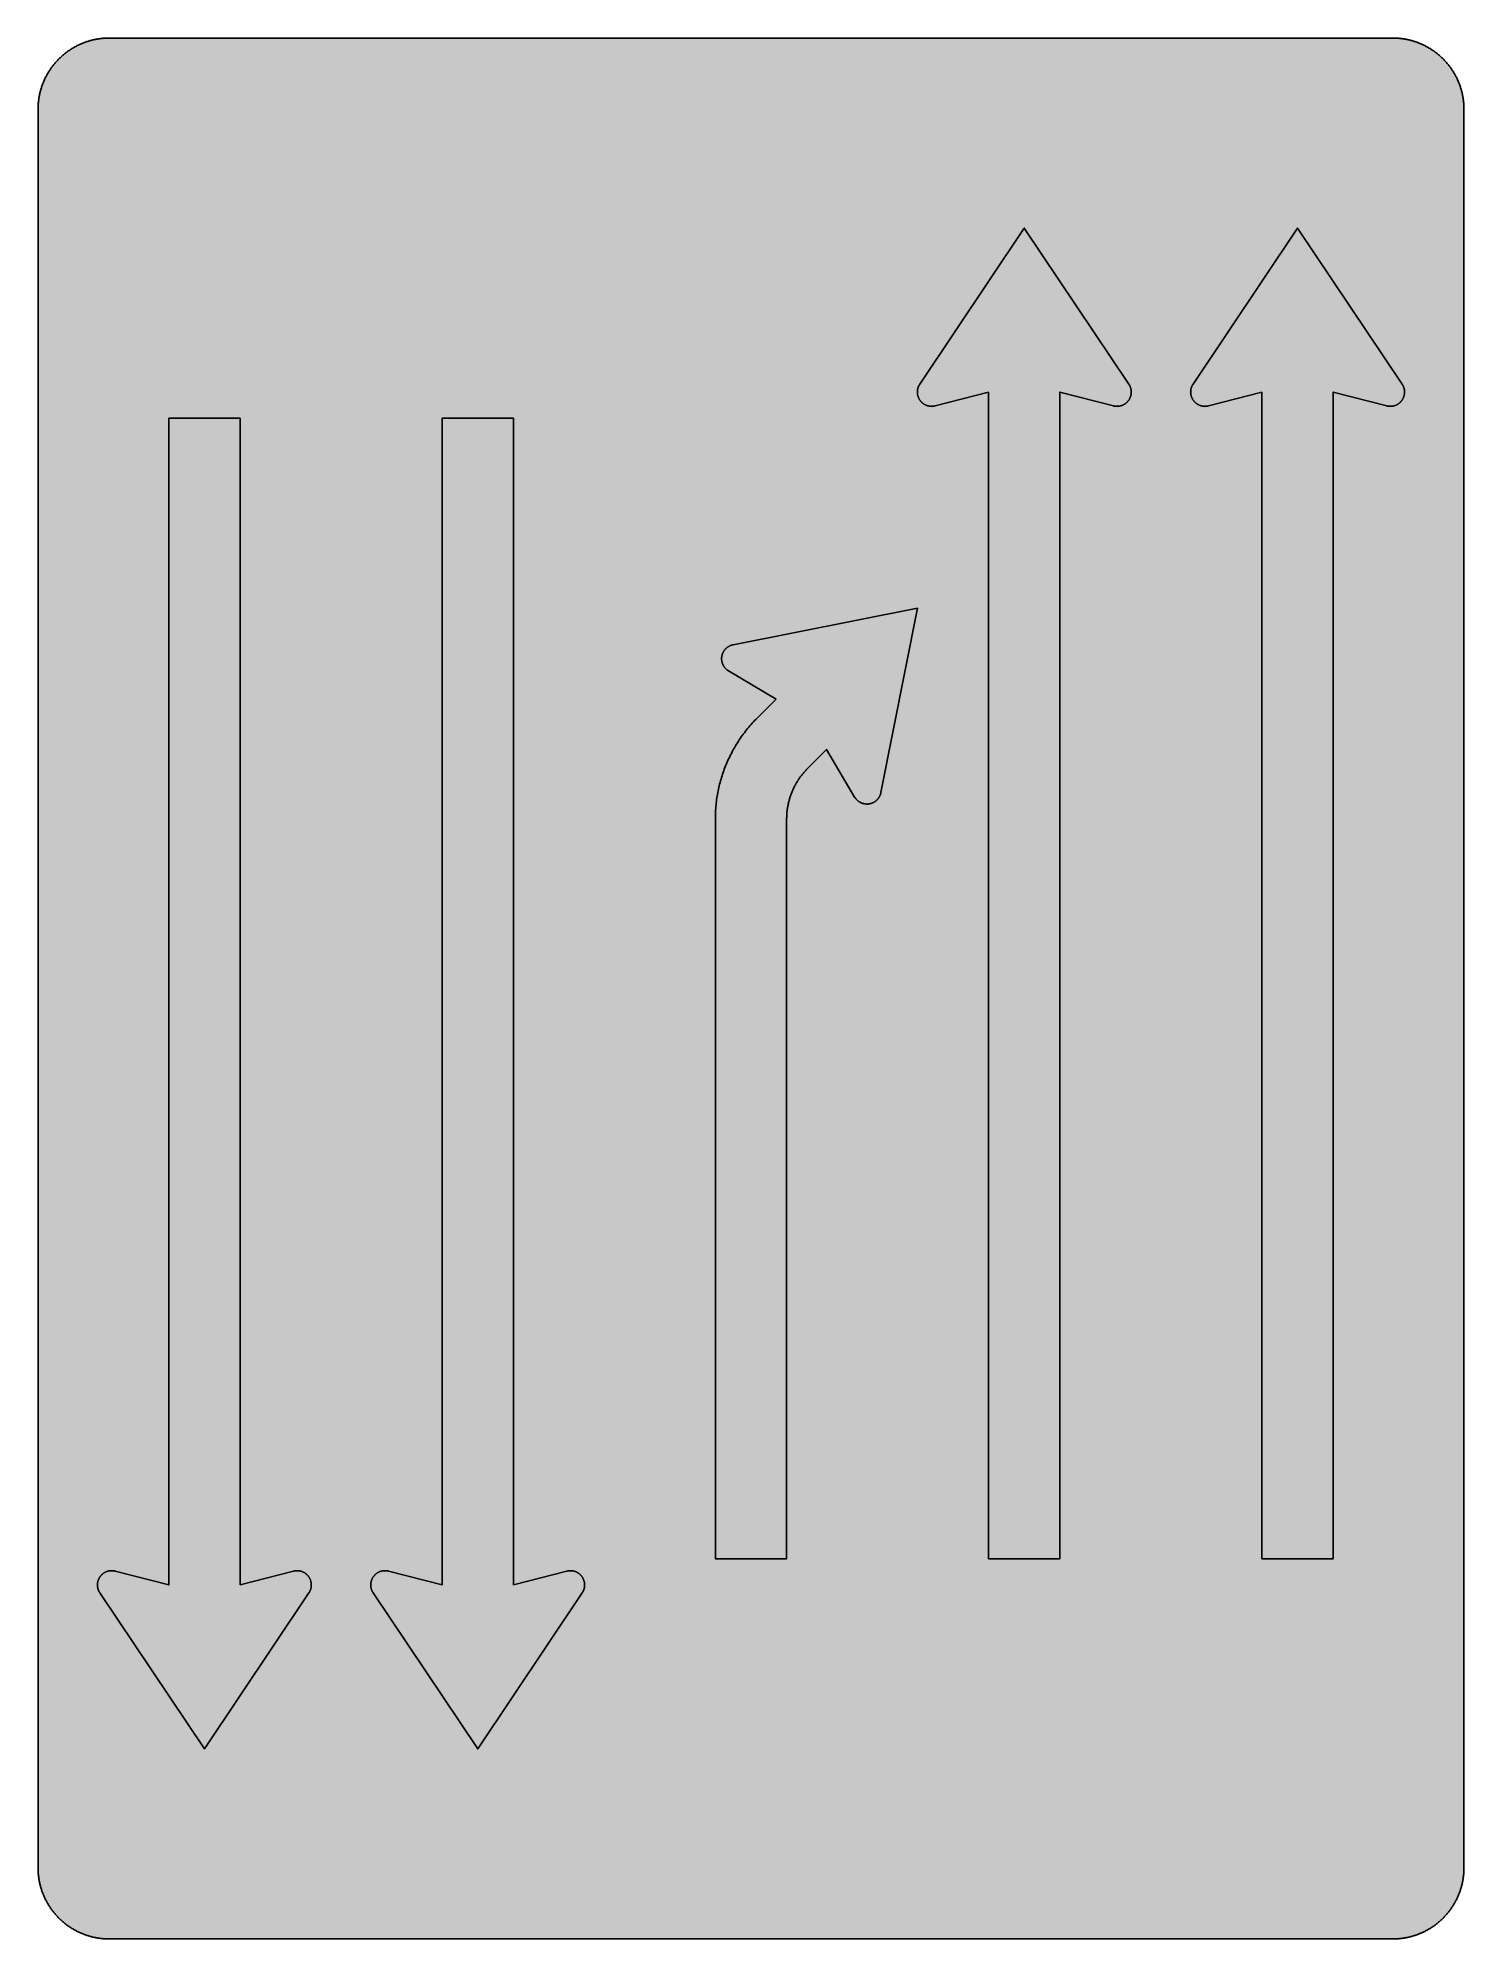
# Model space of a CAD drawing. Header units: millimetres. Extents: x 0 to 423, y 0 to 564.
import ezdxf

# ---------------------------------------------------------------- set-up
doc = ezdxf.new("R2010")
doc.units = ezdxf.units.MM

msp = doc.modelspace()

# ---------------------------------------------------------------- hatches: boundary and pattern name
for color, points in [(254, [(21.2189, 0.0537), (20.955, 0.0533), (20.6934, 0.0584), (20.4292, 0.066), (20.1676, 0.0787), (19.906, 0.094), (19.6469, 0.1118), (19.3853, 0.1321), (19.1262, 0.1549), (18.8671, 0.1829), (18.608, 0.2134), (18.349, 0.2464), (18.0924, 0.2845), (17.8359, 0.3251), (17.5793, 0.3683), (17.3253, 0.414), (17.0688, 0.4623), (16.8148, 0.5156), (16.5633, 0.5715), (16.3093, 0.6299), (16.0579, 0.6909), (15.809, 0.7544), (15.56, 0.823), (15.3111, 0.8941), (15.0622, 0.9677), (14.8158, 1.0439), (14.5694, 1.1227), (14.3256, 1.2065), (14.0818, 1.2903), (13.8379, 1.3792), (13.5966, 1.4707), (13.3579, 1.5672), (13.1191, 1.6637), (12.8803, 1.7628), (12.6441, 1.8669), (12.4079, 1.9736), (12.1742, 2.0803), (11.9405, 2.192), (11.7094, 2.3089), (11.4808, 2.4257), (11.2522, 2.5451), (11.0236, 2.6695), (10.7975, 2.794), (10.574, 2.9235), (10.3505, 3.0556), (10.1295, 3.1877), (9.9111, 3.3249), (9.6926, 3.4646), (9.4742, 3.6068), (9.2608, 3.7541), (9.0475, 3.9014), (8.8341, 4.0513), (8.6258, 4.2037), (8.4176, 4.3612), (8.2118, 4.5187), (8.0061, 4.6812), (7.8029, 4.8438), (7.6022, 5.0114), (7.4041, 5.1816), (7.206, 5.3518), (7.0129, 5.527), (6.8174, 5.7048), (6.6269, 5.8826), (6.4389, 6.0655), (6.2509, 6.2509), (6.0655, 6.4389), (5.8852, 6.6269), (5.7048, 6.8174), (5.527, 7.0104), (5.3518, 7.206), (5.1816, 7.4041), (5.0114, 7.6022), (4.8463, 7.8029), (4.6812, 8.0061), (4.5187, 8.2118), (4.3612, 8.4176), (4.2062, 8.6258), (4.0513, 8.8341), (3.9014, 9.0475), (3.7541, 9.2608), (3.6068, 9.4742), (3.4646, 9.6926), (3.3249, 9.9085), (3.1877, 10.1295), (3.0556, 10.3505), (2.9235, 10.574), (2.794, 10.7975), (2.6695, 11.0236), (2.5451, 11.2522), (2.4257, 11.4808), (2.3063, 11.7094), (2.192, 11.9405), (2.0803, 12.1742), (1.971, 12.4079), (1.8669, 12.6441), (1.7628, 12.8803), (1.6637, 13.1191), (1.5646, 13.3579), (1.4707, 13.5966), (1.3792, 13.8379), (1.2903, 14.0818), (1.2065, 14.3256), (1.1227, 14.5694), (1.0439, 14.8158), (0.9652, 15.0622), (0.8915, 15.3111), (0.823, 15.56), (0.7544, 15.809), (0.6883, 16.0604), (0.6274, 16.3119), (0.569, 16.5633), (0.5131, 16.8148), (0.4623, 17.0688), (0.4115, 17.3253), (0.3658, 17.5793), (0.3226, 17.8359), (0.2819, 18.0924), (0.2464, 18.3515), (0.2134, 18.608), (0.1829, 18.8671), (0.1549, 19.1262), (0.1295, 19.3878), (0.1092, 19.6469), (0.0914, 19.9085), (0.0762, 20.1701), (0.066, 20.4318), (0.0584, 20.6934), (0.0533, 20.955), (0.0508, 21.2192), (0.0522, 543.3314), (0.0533, 543.593), (0.0584, 543.8546), (0.066, 544.1188), (0.0762, 544.3804), (0.0914, 544.642), (0.1092, 544.9011), (0.1295, 545.1627), (0.1549, 545.4218), (0.1829, 545.6809), (0.2134, 545.94), (0.2464, 546.1991), (0.2819, 546.4556), (0.3226, 546.7121), (0.3658, 546.9687), (0.4115, 547.2227), (0.4623, 547.4792), (0.5131, 547.7332), (0.569, 547.9847), (0.6274, 548.2387), (0.6883, 548.4876), (0.7544, 548.7391), (0.823, 548.988), (0.8915, 549.2369), (0.9652, 549.4858), (1.0439, 549.7322), (1.1227, 549.9786), (1.2065, 550.2224), (1.2903, 550.4663), (1.3792, 550.7076), (1.4707, 550.9489), (1.5646, 551.1902), (1.6637, 551.4289), (1.7628, 551.6677), (1.8669, 551.9039), (1.971, 552.1401), (2.0803, 552.3738), (2.192, 552.6049), (2.3063, 552.8386), (2.4257, 553.0672), (2.5451, 553.2958), (2.6695, 553.5244), (2.794, 553.7505), (2.9235, 553.974), (3.0556, 554.1975), (3.1877, 554.4185), (3.3249, 554.6369), (3.4646, 554.8554), (3.6068, 555.0738), (3.7541, 555.2872), (3.9014, 555.5005), (4.0513, 555.7114), (4.2062, 555.9222), (4.3612, 556.1305), (4.5187, 556.3362), (4.6812, 556.5419), (4.8463, 556.7451), (5.0114, 556.9458), (5.1816, 557.1439), (5.3518, 557.342), (5.527, 557.5351), (5.7048, 557.7281), (5.8852, 557.9212), (6.0655, 558.1091), (6.2509, 558.2971), (6.4389, 558.4825), (6.6269, 558.6628), (6.8174, 558.8432), (7.0129, 559.021), (7.206, 559.1937), (7.4041, 559.3664), (7.6022, 559.5366), (7.8029, 559.7017), (8.0061, 559.8668), (8.2118, 560.0268), (8.4176, 560.1868), (8.6258, 560.3418), (8.8341, 560.4967), (9.0475, 560.6466), (9.2608, 560.7939), (9.4742, 560.9387), (9.6926, 561.0835), (9.9111, 561.2232), (10.1295, 561.3603), (10.3505, 561.4924), (10.574, 561.6245), (10.7975, 561.754), (11.0236, 561.8785), (11.2522, 562.0029), (11.4808, 562.1223), (11.7094, 562.2392), (11.9405, 562.356), (12.1742, 562.4678), (12.4079, 562.5744), (12.6441, 562.6811), (12.8803, 562.7853), (13.1191, 562.8843), (13.3579, 562.9834), (13.5966, 563.0774), (13.8379, 563.1688), (14.0818, 563.2577), (14.3256, 563.3415), (14.5694, 563.4253), (14.8158, 563.5041), (15.0622, 563.5803), (15.3111, 563.6539), (15.56, 563.7251), (15.809, 563.7936), (16.0579, 563.8571), (16.3093, 563.9206), (16.5633, 563.9791), (16.8148, 564.0349), (17.0688, 564.0857), (17.3253, 564.1365), (17.5793, 564.1823), (17.8359, 564.2254), (18.0924, 564.2635), (18.349, 564.3016), (18.608, 564.3347), (18.8671, 564.3651), (19.1262, 564.3931), (19.3853, 564.4185), (19.6469, 564.4388), (19.906, 564.4566), (20.1676, 564.4718), (20.4292, 564.482), (20.6934, 564.4896), (20.955, 564.4947), (21.2166, 564.4972), (402.2189, 564.4981), (402.4808, 564.4947), (402.7424, 564.4896), (403.0066, 564.482), (403.2682, 564.4718), (403.5298, 564.4566), (403.7889, 564.4388), (404.0505, 564.4185), (404.3096, 564.3931), (404.5687, 564.3651), (404.8277, 564.3347), (405.0868, 564.3016), (405.3434, 564.2635), (405.5999, 564.2254), (405.8564, 564.1823), (406.113, 564.1365), (406.367, 564.0857), (406.621, 564.0349), (406.875, 563.9791), (407.1264, 563.9206), (407.3779, 563.8571), (407.6268, 563.7936), (407.8783, 563.7251), (408.1272, 563.6539), (408.3736, 563.5803), (408.62, 563.5041), (408.8663, 563.4253), (409.1102, 563.3415), (409.354, 563.2577), (409.5979, 563.1688), (409.8392, 563.0774), (410.0805, 562.9834), (410.3192, 562.8843), (410.5554, 562.7853), (410.7942, 562.6811), (411.0279, 562.5744), (411.2616, 562.4678), (411.4952, 562.356), (411.7264, 562.2392), (411.9575, 562.1223), (412.1861, 562.0029), (412.4122, 561.8785), (412.6382, 561.754), (412.8643, 561.6245), (413.0853, 561.4924), (413.3063, 561.3603), (413.5272, 561.2232), (413.7457, 561.0835), (413.9616, 560.9387), (414.1775, 560.7939), (414.3908, 560.6466), (414.6017, 560.4967), (414.8125, 560.3418), (415.0208, 560.1868), (415.2265, 560.0268), (415.4297, 559.8668), (415.6329, 559.7017), (415.8336, 559.5366), (416.0342, 559.3664), (416.2298, 559.1937), (416.4254, 559.021), (416.6184, 558.8432), (416.8089, 558.6628), (416.9994, 558.4825), (417.1848, 558.2971), (417.3703, 558.1091), (417.5531, 557.9212), (417.7335, 557.7281), (417.9087, 557.5351), (418.084, 557.342), (418.2567, 557.1439), (418.4244, 556.9458), (418.592, 556.7451), (418.7546, 556.5419), (418.9171, 556.3362), (419.0746, 556.1305), (419.2321, 555.9222), (419.3845, 555.7114), (419.5369, 555.5005), (419.6842, 555.2872), (419.829, 555.0738), (419.9712, 554.8554), (420.1109, 554.6369), (420.2481, 554.4185), (420.3827, 554.1975), (420.5148, 553.974), (420.6418, 553.7505), (420.7688, 553.5244), (420.8907, 553.2958), (421.0126, 553.0672), (421.1295, 552.8386), (421.2438, 552.6049), (421.3555, 552.3738), (421.4647, 552.1401), (421.5689, 551.9039), (421.673, 551.6677), (421.7746, 551.4289), (421.8711, 551.1902), (421.9651, 550.9489), (422.0566, 550.7076), (422.1455, 550.4663), (422.2318, 550.2224), (422.3131, 549.9786), (422.3918, 549.7322), (422.4706, 549.4858), (422.5442, 549.2369), (422.6128, 548.988), (422.6814, 548.7391), (422.7449, 548.4876), (422.8084, 548.2387), (422.8668, 547.9847), (422.9227, 547.7332), (422.9735, 547.4792), (423.0243, 547.2227), (423.07, 546.9687), (423.1132, 546.7121), (423.1513, 546.4556), (423.1894, 546.1991), (423.2224, 545.94), (423.2529, 545.6809), (423.2808, 545.4218), (423.3037, 545.1627), (423.3266, 544.9011), (423.3443, 544.642), (423.357, 544.3804), (423.3697, 544.1188), (423.3774, 543.8546), (423.3824, 543.593), (423.385, 543.3314), (423.3855, 21.2203), (423.3824, 20.955), (423.3774, 20.6934), (423.3697, 20.4318), (423.357, 20.1701), (423.3443, 19.9085), (423.3266, 19.6469), (423.3037, 19.3878), (423.2808, 19.1262), (423.2529, 18.8671), (423.2224, 18.608), (423.1894, 18.3515), (423.1513, 18.0924), (423.1132, 17.8359), (423.07, 17.5793), (423.0243, 17.3253), (422.9735, 17.0688), (422.9227, 16.8148), (422.8668, 16.5633), (422.8084, 16.3119), (422.7449, 16.0604), (422.6814, 15.809), (422.6128, 15.56), (422.5442, 15.3111), (422.4706, 15.0622), (422.3918, 14.8158), (422.3131, 14.5694), (422.2318, 14.3256), (422.1455, 14.0818), (422.0566, 13.8379), (421.9651, 13.5966), (421.8711, 13.3579), (421.7746, 13.1191), (421.673, 12.8803), (421.5689, 12.6441), (421.4647, 12.4079), (421.3555, 12.1742), (421.2438, 11.9405), (421.1295, 11.7094), (421.0126, 11.4808), (420.8907, 11.2522), (420.7688, 11.0236), (420.6418, 10.7975), (420.5148, 10.574), (420.3827, 10.3505), (420.2481, 10.1295), (420.1109, 9.9085), (419.9712, 9.6926), (419.829, 9.4742), (419.6842, 9.2608), (419.5369, 9.0475), (419.3845, 8.8341), (419.2321, 8.6258), (419.0746, 8.4176), (418.9171, 8.2118), (418.7546, 8.0061), (418.592, 7.8029), (418.4244, 7.6022), (418.2567, 7.4041), (418.084, 7.206), (417.9087, 7.0104), (417.7335, 6.8174), (417.5531, 6.6269), (417.3703, 6.4389), (417.1848, 6.2509), (416.9994, 6.0655), (416.8089, 5.8826), (416.6184, 5.7048), (416.4254, 5.527), (416.2298, 5.3518), (416.0342, 5.1816), (415.8336, 5.0114), (415.6329, 4.8438), (415.4297, 4.6812), (415.2265, 4.5187), (415.0208, 4.3612), (414.8125, 4.2037), (414.6017, 4.0513), (414.3908, 3.9014), (414.1775, 3.7541), (413.9616, 3.6068), (413.7457, 3.4646), (413.5272, 3.3249), (413.3063, 3.1877), (413.0853, 3.0556), (412.8643, 2.9235), (412.6382, 2.794), (412.4122, 2.6695), (412.1861, 2.5451), (411.9575, 2.4257), (411.7264, 2.3089), (411.4952, 2.192), (411.2616, 2.0803), (411.0279, 1.9736), (410.7942, 1.8669), (410.5554, 1.7628), (410.3192, 1.6637), (410.0805, 1.5672), (409.8392, 1.4707), (409.5979, 1.3792), (409.354, 1.2903), (409.1102, 1.2065), (408.8663, 1.1227), (408.62, 1.0439), (408.3736, 0.9677), (408.1272, 0.8941), (407.8783, 0.823), (407.6268, 0.7544), (407.3779, 0.6909), (407.1264, 0.6299), (406.875, 0.5715), (406.621, 0.5156), (406.367, 0.4623), (406.113, 0.414), (405.8564, 0.3683), (405.5999, 0.3251), (405.3434, 0.2845), (405.0868, 0.2464), (404.8277, 0.2134), (404.5687, 0.1829), (404.3096, 0.1549), (404.0505, 0.1321), (403.7889, 0.1118), (403.5298, 0.094), (403.2682, 0.0787), (403.0066, 0.066), (402.7424, 0.0584), (402.4808, 0.0533), (402.2166, 0.0533)]), (59, [(282.2744, 459.3703), (266.3994, 455.2703), (266.3825, 455.2645), (266.3647, 455.262), (266.3495, 455.2569), (266.3342, 455.2518), (266.3165, 455.2493), (266.3012, 455.2442), (266.286, 455.2417), (266.2682, 455.2366), (266.253, 455.234), (266.2352, 455.2315), (266.2199, 455.2264), (266.2022, 455.2239), (266.1869, 455.2213), (266.1717, 455.2163), (266.1539, 455.2137), (266.1387, 455.2112), (266.1209, 455.2086), (266.1056, 455.2036), (266.0879, 455.201), (266.0726, 455.1985), (266.0548, 455.1959), (266.0396, 455.1934), (266.0218, 455.1909), (266.0066, 455.1883), (265.9888, 455.1858), (265.9736, 455.1832), (265.9558, 455.1807), (265.9405, 455.1782), (265.9228, 455.1756), (265.9075, 455.1731), (265.8897, 455.1705), (265.8745, 455.168), (265.8567, 455.168), (265.8415, 455.1655), (265.8237, 455.1629), (265.8085, 455.1604), (265.7907, 455.1604), (265.7754, 455.1578), (265.7577, 455.1553), (265.7424, 455.1553), (265.7246, 455.1528), (265.7069, 455.1502), (265.6916, 455.1502), (265.6738, 455.1477), (265.6586, 455.1477), (265.6408, 455.1451), (265.6256, 455.1451), (265.6078, 455.1451), (265.59, 455.1426), (265.5748, 455.1426), (265.557, 455.1401), (265.5418, 455.1401), (265.524, 455.1401), (265.5087, 455.1401), (265.491, 455.1375), (265.4732, 455.1375), (265.4579, 455.1375), (265.4402, 455.1375), (265.4249, 455.1375), (265.4071, 455.135), (265.3894, 455.135), (265.3741, 455.135), (265.3563, 455.135), (265.3411, 455.135), (265.2293, 455.1375), (265.1227, 455.1401), (265.0134, 455.1477), (264.9068, 455.1578), (264.8001, 455.1705), (264.6959, 455.1832), (264.5918, 455.201), (264.4877, 455.2213), (264.3835, 455.2442), (264.2819, 455.2696), (264.1803, 455.295), (264.0813, 455.3255), (263.9822, 455.3585), (263.8857, 455.3915), (263.7892, 455.4296), (263.6926, 455.4677), (263.5987, 455.5084), (263.5047, 455.5541), (263.4132, 455.5998), (263.3218, 455.6455), (263.2329, 455.6963), (263.144, 455.7497), (263.0576, 455.803), (262.9738, 455.8589), (262.89, 455.9173), (262.8062, 455.9757), (262.7274, 456.0392), (262.6462, 456.1027), (262.57, 456.1688), (262.4938, 456.2348), (262.4201, 456.3034), (262.3464, 456.3745), (262.2753, 456.4482), (262.2067, 456.5218), (262.1382, 456.598), (262.0747, 456.6768), (262.0086, 456.7555), (261.9477, 456.8368), (261.8867, 456.9181), (261.8308, 457.0019), (261.7724, 457.0882), (261.7191, 457.1746), (261.6683, 457.261), (261.6175, 457.3499), (261.5692, 457.4413), (261.5235, 457.5327), (261.4803, 457.6267), (261.4397, 457.7207), (261.399, 457.8172), (261.3635, 457.9137), (261.3279, 458.0103), (261.2974, 458.1093), (261.2669, 458.2109), (261.239, 458.31), (261.2161, 458.4116), (261.1933, 458.5157), (261.173, 458.6199), (261.1552, 458.724), (261.1399, 458.8307), (261.1272, 458.9374), (261.1196, 459.044), (261.112, 459.1507), (261.1069, 459.2599), (261.1069, 459.3692), (261.1069, 459.4073), (261.1069, 459.4479), (261.1069, 459.486), (261.1095, 459.5266), (261.112, 459.5647), (261.112, 459.6054), (261.1145, 459.6435), (261.1171, 459.6816), (261.1222, 459.7222), (261.1247, 459.7603), (261.1272, 459.7984), (261.1323, 459.8365), (261.1374, 459.8772), (261.1425, 459.9153), (261.1476, 459.9534), (261.1526, 459.9915), (261.1577, 460.0321), (261.1653, 460.0702), (261.1704, 460.1083), (261.178, 460.1464), (261.1857, 460.1845), (261.1933, 460.2226), (261.2009, 460.2607), (261.2111, 460.2988), (261.2187, 460.3369), (261.2288, 460.375), (261.2365, 460.4131), (261.2466, 460.4487), (261.2568, 460.4868), (261.2669, 460.5249), (261.2796, 460.563), (261.2898, 460.5985), (261.3, 460.6366), (261.3127, 460.6722), (261.3254, 460.7103), (261.3381, 460.7484), (261.3508, 460.7839), (261.3635, 460.8195), (261.3762, 460.8576), (261.3914, 460.8932), (261.4041, 460.9287), (261.4193, 460.9668), (261.4346, 461.0024), (261.4498, 461.0379), (261.4651, 461.0735), (261.4803, 461.1091), (261.4981, 461.1446), (261.5133, 461.1802), (261.5311, 461.2157), (261.5489, 461.2488), (261.5667, 461.2843), (261.5844, 461.3199), (261.6022, 461.3529), (261.62, 461.3885), (261.6403, 461.424), (261.6581, 461.457), (261.6784, 461.4901), (261.6987, 461.5256), (261.7191, 461.5586), (261.7394, 461.5917), (261.7597, 461.6247), (261.78, 461.6577), (261.8003, 461.6907), (261.8232, 461.7237), (292.8578, 508.0536), (323.8927, 461.7251), (323.9135, 461.6907), (323.9338, 461.6577), (323.9567, 461.6247), (323.977, 461.5917), (323.9973, 461.5586), (324.0176, 461.5256), (324.038, 461.4901), (324.0557, 461.457), (324.0761, 461.424), (324.0938, 461.3885), (324.1116, 461.3529), (324.1319, 461.3199), (324.1497, 461.2843), (324.165, 461.2488), (324.1827, 461.2157), (324.2005, 461.1802), (324.2158, 461.1446), (324.2335, 461.1091), (324.2488, 461.0735), (324.264, 461.0379), (324.2793, 461.0024), (324.2945, 460.9668), (324.3097, 460.9287), (324.3224, 460.8932), (324.3377, 460.8576), (324.3504, 460.8195), (324.3631, 460.7839), (324.3758, 460.7484), (324.3885, 460.7103), (324.4012, 460.6722), (324.4139, 460.6366), (324.424, 460.5985), (324.4342, 460.563), (324.4469, 460.5249), (324.4571, 460.4868), (324.4672, 460.4487), (324.4774, 460.4131), (324.485, 460.375), (324.4952, 460.3369), (324.5028, 460.2988), (324.5129, 460.2607), (324.5206, 460.2226), (324.5282, 460.1845), (324.5358, 460.1464), (324.5409, 460.1083), (324.5485, 460.0702), (324.5536, 460.0321), (324.5612, 459.9915), (324.5663, 459.9534), (324.5714, 459.9153), (324.5764, 459.8772), (324.5815, 459.8365), (324.5841, 459.7984), (324.5891, 459.7603), (324.5917, 459.7222), (324.5942, 459.6816), (324.5968, 459.6435), (324.5993, 459.6054), (324.6018, 459.5647), (324.6044, 459.5266), (324.6044, 459.486), (324.6069, 459.4479), (324.6069, 459.4073), (324.6069, 459.3692), (324.6044, 459.2599), (324.6018, 459.1507), (324.5942, 459.044), (324.5841, 458.9374), (324.5714, 458.8307), (324.5587, 458.724), (324.5409, 458.6199), (324.5206, 458.5157), (324.4977, 458.4116), (324.4723, 458.31), (324.4469, 458.2109), (324.4164, 458.1093), (324.3834, 458.0103), (324.3504, 457.9137), (324.3123, 457.8172), (324.2742, 457.7207), (324.2335, 457.6267), (324.1904, 457.5327), (324.1446, 457.4413), (324.0964, 457.3499), (324.0456, 457.261), (323.9948, 457.1746), (323.9389, 457.0882), (323.883, 457.0019), (323.8246, 456.9181), (323.7662, 456.8368), (323.7027, 456.7555), (323.6392, 456.6768), (323.5731, 456.598), (323.5071, 456.5218), (323.4385, 456.4482), (323.3674, 456.3745), (323.2937, 456.3034), (323.2201, 456.2348), (323.1439, 456.1688), (323.0651, 456.1027), (322.9864, 456.0392), (322.9051, 455.9757), (322.8238, 455.9173), (322.74, 455.8589), (322.6562, 455.803), (322.5673, 455.7497), (322.4809, 455.6963), (322.392, 455.6455), (322.3006, 455.5998), (322.2092, 455.5541), (322.1152, 455.5084), (322.0212, 455.4677), (321.9247, 455.4296), (321.8282, 455.3915), (321.7316, 455.3585), (321.6326, 455.3255), (321.5335, 455.295), (321.4319, 455.2696), (321.3303, 455.2442), (321.2262, 455.2213), (321.122, 455.201), (321.0179, 455.1832), (320.9112, 455.1705), (320.8071, 455.1578), (320.6979, 455.1477), (320.5912, 455.1401), (320.482, 455.1375), (320.3727, 455.135), (320.3575, 455.135), (320.3397, 455.135), (320.3219, 455.135), (320.3067, 455.135), (320.2889, 455.1375), (320.2737, 455.1375), (320.2559, 455.1375), (320.2407, 455.1375), (320.2229, 455.1375), (320.2051, 455.1401), (320.1899, 455.1401), (320.1721, 455.1401), (320.1568, 455.1401), (320.1391, 455.1426), (320.1238, 455.1426), (320.106, 455.1451), (320.0883, 455.1451), (320.073, 455.1451), (320.0552, 455.1477), (320.04, 455.1477), (320.0222, 455.1502), (320.007, 455.1502), (319.9892, 455.1528), (319.974, 455.1553), (319.9562, 455.1553), (319.9384, 455.1578), (319.9232, 455.1604), (319.9054, 455.1604), (319.8901, 455.1629), (319.8724, 455.1655), (319.8571, 455.168), (319.8393, 455.168), (319.8241, 455.1705), (319.8063, 455.1731), (319.7911, 455.1756), (319.7733, 455.1782), (319.7581, 455.1807), (319.7403, 455.1832), (319.725, 455.1858), (319.7073, 455.1883), (319.692, 455.1909), (319.6742, 455.1934), (319.659, 455.1959), (319.6412, 455.1985), (319.626, 455.201), (319.6082, 455.2036), (319.593, 455.2086), (319.5752, 455.2112), (319.5599, 455.2137), (319.5422, 455.2163), (319.5269, 455.2213), (319.5117, 455.2239), (319.4939, 455.2264), (319.4787, 455.2315), (319.4609, 455.234), (319.4456, 455.2366), (319.4279, 455.2417), (319.4126, 455.2442), (319.3974, 455.2493), (319.3796, 455.2518), (319.3644, 455.2569), (319.3466, 455.262), (319.3313, 455.2645), (319.3161, 455.2696), (303.4411, 459.3703), (303.4411, 112.9425), (282.2744, 112.9425)]), (59, [(363.4133, 459.3703), (347.5383, 455.2703), (347.5203, 455.2645), (347.505, 455.262), (347.4898, 455.2569), (347.472, 455.2518), (347.4568, 455.2493), (347.439, 455.2442), (347.4237, 455.2417), (347.4085, 455.2366), (347.3907, 455.234), (347.3755, 455.2315), (347.3577, 455.2264), (347.3425, 455.2239), (347.3247, 455.2213), (347.3094, 455.2163), (347.2942, 455.2137), (347.2764, 455.2112), (347.2612, 455.2086), (347.2434, 455.2036), (347.2282, 455.201), (347.2104, 455.1985), (347.1951, 455.1959), (347.1774, 455.1934), (347.1621, 455.1909), (347.1443, 455.1883), (347.1291, 455.1858), (347.1113, 455.1832), (347.0961, 455.1807), (347.0783, 455.1782), (347.0631, 455.1756), (347.0453, 455.1731), (347.03, 455.1705), (347.0123, 455.168), (346.997, 455.168), (346.9792, 455.1655), (346.964, 455.1629), (346.9462, 455.1604), (346.931, 455.1604), (346.9132, 455.1578), (346.898, 455.1553), (346.8802, 455.1553), (346.8624, 455.1528), (346.8472, 455.1502), (346.8294, 455.1502), (346.8141, 455.1477), (346.7964, 455.1477), (346.7811, 455.1451), (346.7633, 455.1451), (346.7481, 455.1451), (346.7303, 455.1426), (346.7125, 455.1426), (346.6973, 455.1401), (346.6795, 455.1401), (346.6643, 455.1401), (346.6465, 455.1401), (346.6287, 455.1375), (346.6135, 455.1375), (346.5957, 455.1375), (346.5805, 455.1375), (346.5627, 455.1375), (346.5449, 455.135), (346.5297, 455.135), (346.5119, 455.135), (346.4966, 455.135), (346.4789, 455.135), (346.3696, 455.1375), (346.2604, 455.1401), (346.1537, 455.1477), (346.0471, 455.1578), (345.9404, 455.1705), (345.8337, 455.1832), (345.7296, 455.201), (345.6254, 455.2213), (345.5238, 455.2442), (345.4222, 455.2696), (345.3206, 455.295), (345.219, 455.3255), (345.1225, 455.3585), (345.0234, 455.3915), (344.9269, 455.4296), (344.8304, 455.4677), (344.7364, 455.5084), (344.645, 455.5541), (344.551, 455.5998), (344.4621, 455.6455), (344.3732, 455.6963), (344.2843, 455.7497), (344.1979, 455.803), (344.1116, 455.8589), (344.0278, 455.9173), (343.9465, 455.9757), (343.8652, 456.0392), (343.7865, 456.1027), (343.7077, 456.1688), (343.6315, 456.2348), (343.5579, 456.3034), (343.4867, 456.3745), (343.4156, 456.4482), (343.3445, 456.5218), (343.2785, 456.598), (343.2124, 456.6768), (343.1489, 456.7555), (343.0854, 456.8368), (343.027, 456.9181), (342.9686, 457.0019), (342.9127, 457.0882), (342.8594, 457.1746), (342.806, 457.261), (342.7578, 457.3499), (342.7095, 457.4413), (342.6638, 457.5327), (342.6206, 457.6267), (342.5774, 457.7207), (342.5393, 457.8172), (342.5012, 457.9137), (342.4682, 458.0103), (342.4352, 458.1093), (342.4072, 458.2109), (342.3793, 458.31), (342.3539, 458.4116), (342.331, 458.5157), (342.3107, 458.6199), (342.2929, 458.724), (342.2802, 458.8307), (342.2675, 458.9374), (342.2574, 459.044), (342.2498, 459.1507), (342.2472, 459.2599), (342.2447, 459.3692), (342.2447, 459.4073), (342.2472, 459.4479), (342.2472, 459.486), (342.2472, 459.5266), (342.2498, 459.5647), (342.2523, 459.6054), (342.2548, 459.6435), (342.2574, 459.6816), (342.2599, 459.7222), (342.2625, 459.7603), (342.2675, 459.7984), (342.2726, 459.8365), (342.2752, 459.8772), (342.2802, 459.9153), (342.2853, 459.9534), (342.2904, 459.9915), (342.298, 460.0321), (342.3031, 460.0702), (342.3107, 460.1083), (342.3183, 460.1464), (342.326, 460.1845), (342.3336, 460.2226), (342.3412, 460.2607), (342.3488, 460.2988), (342.3564, 460.3369), (342.3666, 460.375), (342.3768, 460.4131), (342.3869, 460.4487), (342.3971, 460.4868), (342.4072, 460.5249), (342.4174, 460.563), (342.4276, 460.5985), (342.4403, 460.6366), (342.453, 460.6722), (342.4631, 460.7103), (342.4758, 460.7484), (342.4885, 460.7839), (342.5038, 460.8195), (342.5165, 460.8576), (342.5292, 460.8932), (342.5444, 460.9287), (342.5596, 460.9668), (342.5749, 461.0024), (342.5876, 461.0379), (342.6054, 461.0735), (342.6206, 461.1091), (342.6358, 461.1446), (342.6536, 461.1802), (342.6689, 461.2157), (342.6866, 461.2488), (342.7044, 461.2843), (342.7222, 461.3199), (342.74, 461.3529), (342.7603, 461.3885), (342.7781, 461.424), (342.7984, 461.457), (342.8162, 461.4901), (342.8365, 461.5256), (342.8568, 461.5586), (342.8771, 461.5917), (342.8975, 461.6247), (342.9178, 461.6577), (342.9406, 461.6907), (342.961, 461.7237), (373.9966, 508.0536), (405.0316, 461.7251), (405.0513, 461.6907), (405.0741, 461.6577), (405.0944, 461.6247), (405.1148, 461.5917), (405.1351, 461.5586), (405.1554, 461.5256), (405.1757, 461.4901), (405.196, 461.457), (405.2138, 461.424), (405.2341, 461.3885), (405.2519, 461.3529), (405.2697, 461.3199), (405.2875, 461.2843), (405.3053, 461.2488), (405.323, 461.2157), (405.3383, 461.1802), (405.3561, 461.1446), (405.3713, 461.1091), (405.3865, 461.0735), (405.4043, 461.0379), (405.417, 461.0024), (405.4323, 460.9668), (405.4475, 460.9287), (405.4627, 460.8932), (405.4754, 460.8576), (405.4881, 460.8195), (405.5034, 460.7839), (405.5161, 460.7484), (405.5288, 460.7103), (405.5389, 460.6722), (405.5516, 460.6366), (405.5618, 460.5985), (405.5745, 460.563), (405.5847, 460.5249), (405.5948, 460.4868), (405.605, 460.4487), (405.6151, 460.4131), (405.6253, 460.375), (405.6329, 460.3369), (405.6431, 460.2988), (405.6507, 460.2607), (405.6583, 460.2226), (405.6659, 460.1845), (405.6736, 460.1464), (405.6812, 460.1083), (405.6863, 460.0702), (405.6939, 460.0321), (405.699, 459.9915), (405.704, 459.9534), (405.7091, 459.9153), (405.7142, 459.8772), (405.7193, 459.8365), (405.7244, 459.7984), (405.7269, 459.7603), (405.732, 459.7222), (405.7345, 459.6816), (405.7371, 459.6435), (405.7396, 459.6054), (405.7396, 459.5647), (405.7421, 459.5266), (405.7447, 459.486), (405.7447, 459.4479), (405.7447, 459.4073), (405.7447, 459.3692), (405.7447, 459.2599), (405.7396, 459.1507), (405.732, 459.044), (405.7244, 458.9374), (405.7117, 458.8307), (405.6964, 458.724), (405.6786, 458.6199), (405.6583, 458.5157), (405.638, 458.4116), (405.6126, 458.31), (405.5847, 458.2109), (405.5542, 458.1093), (405.5237, 458.0103), (405.4881, 457.9137), (405.4526, 457.8172), (405.4119, 457.7207), (405.3713, 457.6267), (405.3281, 457.5327), (405.2824, 457.4413), (405.2341, 457.3499), (405.1859, 457.261), (405.1325, 457.1746), (405.0792, 457.0882), (405.0233, 457.0019), (404.9649, 456.9181), (404.9039, 456.8368), (404.843, 456.7555), (404.7795, 456.6768), (404.7134, 456.598), (404.6449, 456.5218), (404.5763, 456.4482), (404.5052, 456.3745), (404.434, 456.3034), (404.3578, 456.2348), (404.2816, 456.1688), (404.2054, 456.1027), (404.1267, 456.0392), (404.0454, 455.9757), (403.9641, 455.9173), (403.8803, 455.8589), (403.794, 455.803), (403.7076, 455.7497), (403.6187, 455.6963), (403.5298, 455.6455), (403.4384, 455.5998), (403.3469, 455.5541), (403.2555, 455.5084), (403.159, 455.4677), (403.065, 455.4296), (402.9685, 455.3915), (402.8694, 455.3585), (402.7703, 455.3255), (402.6713, 455.295), (402.5697, 455.2696), (402.4681, 455.2442), (402.3665, 455.2213), (402.2623, 455.201), (402.1557, 455.1832), (402.0515, 455.1705), (401.9448, 455.1578), (401.8382, 455.1477), (401.7289, 455.1401), (401.6223, 455.1375), (401.513, 455.135), (401.4953, 455.135), (401.4775, 455.135), (401.4622, 455.135), (401.4445, 455.135), (401.4292, 455.1375), (401.4114, 455.1375), (401.3962, 455.1375), (401.3784, 455.1375), (401.3606, 455.1375), (401.3454, 455.1401), (401.3276, 455.1401), (401.3124, 455.1401), (401.2946, 455.1401), (401.2794, 455.1426), (401.2616, 455.1426), (401.2438, 455.1451), (401.2286, 455.1451), (401.2108, 455.1451), (401.1955, 455.1477), (401.1778, 455.1477), (401.1625, 455.1502), (401.1447, 455.1502), (401.1295, 455.1528), (401.1117, 455.1553), (401.0939, 455.1553), (401.0787, 455.1578), (401.0609, 455.1604), (401.0457, 455.1604), (401.0279, 455.1629), (401.0127, 455.1655), (400.9949, 455.168), (400.9796, 455.168), (400.9619, 455.1705), (400.9466, 455.1731), (400.9288, 455.1756), (400.9136, 455.1782), (400.8958, 455.1807), (400.8806, 455.1832), (400.8628, 455.1858), (400.8476, 455.1883), (400.8298, 455.1909), (400.8145, 455.1934), (400.7968, 455.1959), (400.7815, 455.1985), (400.7637, 455.201), (400.7485, 455.2036), (400.7307, 455.2086), (400.7155, 455.2112), (400.6977, 455.2137), (400.6825, 455.2163), (400.6647, 455.2213), (400.6494, 455.2239), (400.6342, 455.2264), (400.6164, 455.2315), (400.6012, 455.234), (400.5834, 455.2366), (400.5682, 455.2417), (400.5504, 455.2442), (400.5351, 455.2493), (400.5199, 455.2518), (400.5021, 455.2569), (400.4869, 455.262), (400.4691, 455.2645), (400.4539, 455.2696), (384.58, 459.3703), (384.58, 112.9425), (363.4133, 112.9425)]), (59, [(60.0244, 105.1814), (75.8994, 109.2796), (75.9155, 109.2835), (75.9308, 109.286), (75.946, 109.2911), (75.9638, 109.2937), (75.979, 109.2987), (75.9968, 109.3013), (76.012, 109.3064), (76.0273, 109.3089), (76.0451, 109.314), (76.0603, 109.3165), (76.0781, 109.3216), (76.0933, 109.3241), (76.1111, 109.3267), (76.1263, 109.3318), (76.1441, 109.3343), (76.1594, 109.3368), (76.1746, 109.3394), (76.1924, 109.3445), (76.2076, 109.347), (76.2254, 109.3495), (76.2406, 109.3521), (76.2584, 109.3546), (76.2737, 109.3572), (76.2914, 109.3597), (76.3067, 109.3622), (76.3245, 109.3648), (76.3397, 109.3673), (76.3575, 109.3699), (76.3727, 109.3724), (76.3905, 109.3749), (76.4057, 109.3775), (76.4235, 109.38), (76.4388, 109.3826), (76.4565, 109.3826), (76.4743, 109.3851), (76.4896, 109.3876), (76.5073, 109.3902), (76.5226, 109.3902), (76.5404, 109.3927), (76.5556, 109.3953), (76.5734, 109.3953), (76.5886, 109.3978), (76.6064, 109.3978), (76.6216, 109.4003), (76.6394, 109.4003), (76.6572, 109.4029), (76.6724, 109.4029), (76.6902, 109.4054), (76.7055, 109.4054), (76.7232, 109.408), (76.7385, 109.408), (76.7563, 109.408), (76.7715, 109.4105), (76.7893, 109.4105), (76.8071, 109.4105), (76.8223, 109.4105), (76.8401, 109.413), (76.8553, 109.413), (76.8731, 109.413), (76.8909, 109.413), (76.9061, 109.413), (76.9239, 109.413), (76.9391, 109.413), (76.9569, 109.413), (77.0661, 109.413), (77.1754, 109.408), (77.282, 109.4003), (77.3887, 109.3927), (77.4954, 109.38), (77.6021, 109.3648), (77.7062, 109.347), (77.8104, 109.3267), (77.912, 109.3038), (78.0136, 109.281), (78.1152, 109.253), (78.2168, 109.2225), (78.3133, 109.1921), (78.4123, 109.1565), (78.5089, 109.1209), (78.6054, 109.0803), (78.6994, 109.0397), (78.7908, 108.9965), (78.8848, 108.9508), (78.9737, 108.9025), (79.0651, 108.8517), (79.1515, 108.8009), (79.2378, 108.7476), (79.3242, 108.6891), (79.408, 108.6333), (79.4893, 108.5723), (79.5706, 108.5113), (79.6493, 108.4453), (79.7281, 108.3818), (79.8043, 108.3132), (79.8779, 108.2446), (79.949, 108.1735), (80.0202, 108.0999), (80.0913, 108.0262), (80.1573, 107.95), (80.2234, 107.8738), (80.2869, 107.7925), (80.3478, 107.7138), (80.4088, 107.63), (80.4672, 107.5461), (80.5231, 107.4623), (80.5764, 107.376), (80.6298, 107.2871), (80.678, 107.1982), (80.7263, 107.1067), (80.772, 107.0153), (80.8152, 106.9213), (80.8584, 106.8273), (80.8965, 106.7333), (80.932, 106.6343), (80.9676, 106.5378), (81.0006, 106.4387), (81.0285, 106.3396), (81.0565, 106.238), (81.0819, 106.1364), (81.1047, 106.0323), (81.1225, 105.9282), (81.1403, 105.824), (81.1555, 105.7199), (81.1682, 105.6132), (81.1784, 105.5065), (81.1835, 105.3973), (81.1886, 105.2906), (81.1886, 105.1814), (81.1886, 105.1408), (81.1886, 105.1027), (81.1886, 105.062), (81.186, 105.0239), (81.186, 104.9833), (81.1835, 104.9452), (81.1809, 104.9045), (81.1784, 104.8664), (81.1759, 104.8283), (81.1708, 104.7877), (81.1682, 104.7496), (81.1632, 104.7115), (81.1606, 104.6709), (81.1555, 104.6328), (81.1505, 104.5947), (81.1428, 104.5566), (81.1378, 104.5185), (81.1327, 104.4778), (81.1251, 104.4397), (81.1174, 104.4016), (81.1098, 104.3635), (81.1022, 104.3254), (81.0946, 104.2873), (81.087, 104.2492), (81.0768, 104.2111), (81.0692, 104.173), (81.059, 104.1349), (81.0489, 104.0994), (81.0387, 104.0613), (81.0285, 104.0232), (81.0184, 103.9851), (81.0082, 103.9495), (80.9955, 103.9114), (80.9854, 103.8733), (80.9727, 103.8377), (80.96, 103.7996), (80.9473, 103.7641), (80.9346, 103.726), (80.9193, 103.6904), (80.9066, 103.6549), (80.8914, 103.6168), (80.8787, 103.5812), (80.8634, 103.5456), (80.8482, 103.5101), (80.833, 103.4745), (80.8152, 103.439), (80.7999, 103.4034), (80.7847, 103.3678), (80.7669, 103.3323), (80.7491, 103.2967), (80.7314, 103.2637), (80.7136, 103.2281), (80.6958, 103.1926), (80.678, 103.1596), (80.6577, 103.124), (80.6399, 103.091), (80.6196, 103.0554), (80.5993, 103.0224), (80.579, 102.9894), (80.5586, 102.9564), (80.5383, 102.9233), (80.518, 102.8903), (80.4977, 102.8573), (80.4748, 102.8243), (49.4411, 56.4981), (18.4079, 102.8249), (18.3845, 102.8573), (18.3642, 102.8903), (18.3413, 102.9233), (18.321, 102.9564), (18.3007, 102.9894), (18.2804, 103.0224), (18.2601, 103.0554), (18.2423, 103.091), (18.222, 103.124), (18.2042, 103.1596), (18.1864, 103.1926), (18.1661, 103.2281), (18.1483, 103.2637), (18.1305, 103.2967), (18.1153, 103.3323), (18.0975, 103.3678), (18.0797, 103.4034), (18.0645, 103.439), (18.0492, 103.4745), (18.034, 103.5101), (18.0188, 103.5456), (18.0035, 103.5812), (17.9883, 103.6168), (17.9756, 103.6549), (17.9603, 103.6904), (17.9476, 103.726), (17.9349, 103.7641), (17.9222, 103.7996), (17.9095, 103.8377), (17.8968, 103.8733), (17.8841, 103.9114), (17.874, 103.9495), (17.8613, 103.9851), (17.8511, 104.0232), (17.841, 104.0613), (17.8308, 104.0994), (17.8206, 104.1349), (17.8105, 104.173), (17.8029, 104.2111), (17.7927, 104.2492), (17.7851, 104.2873), (17.7775, 104.3254), (17.7698, 104.3635), (17.7622, 104.4016), (17.7546, 104.4397), (17.7495, 104.4778), (17.7419, 104.5185), (17.7368, 104.5566), (17.7317, 104.5947), (17.7241, 104.6328), (17.7216, 104.6709), (17.7165, 104.7115), (17.7114, 104.7496), (17.7089, 104.7877), (17.7038, 104.8283), (17.7013, 104.8664), (17.6987, 104.9045), (17.6962, 104.9452), (17.6936, 104.9833), (17.6936, 105.0239), (17.6911, 105.062), (17.6911, 105.1027), (17.6911, 105.1408), (17.6886, 105.1814), (17.6911, 105.2906), (17.6962, 105.3973), (17.7013, 105.5065), (17.7114, 105.6132), (17.7241, 105.7199), (17.7394, 105.824), (17.7571, 105.9282), (17.7749, 106.0323), (17.7978, 106.1364), (17.8232, 106.238), (17.8511, 106.3396), (17.8791, 106.4387), (17.9121, 106.5378), (17.9476, 106.6343), (17.9832, 106.7333), (18.0238, 106.8273), (18.0645, 106.9213), (18.1077, 107.0153), (18.1534, 107.1067), (18.2016, 107.1982), (18.2499, 107.2871), (18.3032, 107.376), (18.3566, 107.4623), (18.4125, 107.5461), (18.4709, 107.63), (18.5318, 107.7138), (18.5928, 107.7925), (18.6563, 107.8738), (18.7223, 107.95), (18.7909, 108.0262), (18.8595, 108.0999), (18.9306, 108.1735), (19.0017, 108.2446), (19.0779, 108.3132), (19.1541, 108.3818), (19.2303, 108.4453), (19.3091, 108.5113), (19.3904, 108.5723), (19.4742, 108.6333), (19.5555, 108.6891), (19.6418, 108.7476), (19.7282, 108.8009), (19.8171, 108.8517), (19.906, 108.9025), (19.9974, 108.9508), (20.0889, 108.9965), (20.1803, 109.0397), (20.2768, 109.0803), (20.3708, 109.1209), (20.4673, 109.1565), (20.5664, 109.1921), (20.6654, 109.2225), (20.7645, 109.253), (20.8661, 109.281), (20.9677, 109.3038), (21.0693, 109.3267), (21.1734, 109.347), (21.2776, 109.3648), (21.3843, 109.38), (21.4909, 109.3927), (21.5976, 109.4003), (21.7043, 109.408), (21.8135, 109.413), (21.9227, 109.413), (21.9405, 109.413), (21.9558, 109.413), (21.9735, 109.413), (21.9913, 109.413), (22.0066, 109.413), (22.0243, 109.413), (22.0396, 109.413), (22.0574, 109.4105), (22.0751, 109.4105), (22.0904, 109.4105), (22.1082, 109.4105), (22.1234, 109.408), (22.1412, 109.408), (22.159, 109.408), (22.1742, 109.4054), (22.192, 109.4054), (22.2072, 109.4029), (22.225, 109.4029), (22.2402, 109.4003), (22.258, 109.4003), (22.2758, 109.3978), (22.291, 109.3978), (22.3088, 109.3953), (22.3241, 109.3953), (22.3418, 109.3927), (22.3571, 109.3902), (22.3749, 109.3902), (22.3901, 109.3876), (22.4079, 109.3851), (22.4257, 109.3826), (22.4409, 109.3826), (22.4587, 109.38), (22.4739, 109.3775), (22.4917, 109.3749), (22.5069, 109.3724), (22.5247, 109.3699), (22.54, 109.3673), (22.5577, 109.3648), (22.573, 109.3622), (22.5908, 109.3597), (22.606, 109.3572), (22.6238, 109.3546), (22.639, 109.3521), (22.6568, 109.3495), (22.672, 109.347), (22.6873, 109.3445), (22.7051, 109.3394), (22.7203, 109.3368), (22.7381, 109.3343), (22.7533, 109.3318), (22.7711, 109.3267), (22.7863, 109.3241), (22.8041, 109.3216), (22.8194, 109.3165), (22.8346, 109.314), (22.8524, 109.3089), (22.8676, 109.3064), (22.8854, 109.3013), (22.9006, 109.2987), (22.9159, 109.2937), (22.9337, 109.2911), (22.9489, 109.286), (22.9641, 109.2835), (22.9819, 109.2784), (38.8578, 105.1814), (38.8578, 451.6092), (60.0244, 451.6092)]), (59, [(141.1633, 105.1814), (157.0383, 109.2796), (157.0533, 109.2835), (157.0685, 109.286), (157.0863, 109.2911), (157.1015, 109.2937), (157.1193, 109.2987), (157.1346, 109.3013), (157.1498, 109.3064), (157.1676, 109.3089), (157.1828, 109.314), (157.2006, 109.3165), (157.2158, 109.3216), (157.2336, 109.3241), (157.2489, 109.3267), (157.2666, 109.3318), (157.2819, 109.3343), (157.2971, 109.3368), (157.3149, 109.3394), (157.3301, 109.3445), (157.3479, 109.347), (157.3632, 109.3495), (157.3809, 109.3521), (157.3962, 109.3546), (157.414, 109.3572), (157.4292, 109.3597), (157.447, 109.3622), (157.4622, 109.3648), (157.48, 109.3673), (157.4952, 109.3699), (157.513, 109.3724), (157.5283, 109.3749), (157.546, 109.3775), (157.5613, 109.38), (157.5791, 109.3826), (157.5943, 109.3826), (157.6121, 109.3851), (157.6273, 109.3876), (157.6451, 109.3902), (157.6629, 109.3902), (157.6781, 109.3927), (157.6959, 109.3953), (157.7111, 109.3953), (157.7289, 109.3978), (157.7442, 109.3978), (157.7619, 109.4003), (157.7772, 109.4003), (157.795, 109.4029), (157.8127, 109.4029), (157.828, 109.4054), (157.8458, 109.4054), (157.861, 109.408), (157.8788, 109.408), (157.894, 109.408), (157.9118, 109.4105), (157.9296, 109.4105), (157.9448, 109.4105), (157.9626, 109.4105), (157.9778, 109.413), (157.9956, 109.413), (158.0109, 109.413), (158.0286, 109.413), (158.0464, 109.413), (158.0617, 109.413), (158.0794, 109.413), (158.0947, 109.413), (158.2039, 109.413), (158.3131, 109.408), (158.4223, 109.4003), (158.529, 109.3927), (158.6357, 109.38), (158.7398, 109.3648), (158.844, 109.347), (158.9481, 109.3267), (159.0523, 109.3038), (159.1539, 109.281), (159.2555, 109.253), (159.3545, 109.2225), (159.4536, 109.1921), (159.5501, 109.1565), (159.6466, 109.1209), (159.7431, 109.0803), (159.8371, 109.0397), (159.9311, 108.9965), (160.0225, 108.9508), (160.114, 108.9025), (160.2029, 108.8517), (160.2918, 108.8009), (160.3781, 108.7476), (160.462, 108.6891), (160.5458, 108.6333), (160.6296, 108.5723), (160.7083, 108.5113), (160.7896, 108.4453), (160.8658, 108.3818), (160.942, 108.3132), (161.0157, 108.2446), (161.0893, 108.1735), (161.1605, 108.0999), (161.229, 108.0262), (161.2976, 107.95), (161.3611, 107.8738), (161.4272, 107.7925), (161.4881, 107.7138), (161.5491, 107.63), (161.605, 107.5461), (161.6608, 107.4623), (161.7167, 107.376), (161.7675, 107.2871), (161.8183, 107.1982), (161.8666, 107.1067), (161.9123, 107.0153), (161.9555, 106.9213), (161.9961, 106.8273), (162.0342, 106.7333), (162.0723, 106.6343), (162.1053, 106.5378), (162.1384, 106.4387), (162.1688, 106.3396), (162.1942, 106.238), (162.2196, 106.1364), (162.2425, 106.0323), (162.2628, 105.9282), (162.2806, 105.824), (162.2958, 105.7199), (162.306, 105.6132), (162.3162, 105.5065), (162.3238, 105.3973), (162.3263, 105.2906), (162.3289, 105.1814), (162.3289, 105.1408), (162.3289, 105.1027), (162.3263, 105.062), (162.3263, 105.0239), (162.3238, 104.9833), (162.3212, 104.9452), (162.3187, 104.9045), (162.3162, 104.8664), (162.3136, 104.8283), (162.3111, 104.7877), (162.306, 104.7496), (162.3035, 104.7115), (162.2984, 104.6709), (162.2933, 104.6328), (162.2882, 104.5947), (162.2831, 104.5566), (162.2755, 104.5185), (162.2704, 104.4778), (162.2628, 104.4397), (162.2577, 104.4016), (162.2501, 104.3635), (162.2425, 104.3254), (162.2349, 104.2873), (162.2247, 104.2492), (162.2171, 104.2111), (162.2069, 104.173), (162.1993, 104.1349), (162.1892, 104.0994), (162.179, 104.0613), (162.1688, 104.0232), (162.1587, 103.9851), (162.146, 103.9495), (162.1358, 103.9114), (162.1231, 103.8733), (162.1104, 103.8377), (162.0977, 103.7996), (162.085, 103.7641), (162.0723, 103.726), (162.0596, 103.6904), (162.0444, 103.6549), (162.0317, 103.6168), (162.0164, 103.5812), (162.0012, 103.5456), (161.986, 103.5101), (161.9707, 103.4745), (161.9555, 103.439), (161.9377, 103.4034), (161.9225, 103.3678), (161.9047, 103.3323), (161.8894, 103.2967), (161.8717, 103.2637), (161.8539, 103.2281), (161.8361, 103.1926), (161.8158, 103.1596), (161.798, 103.124), (161.7777, 103.091), (161.7599, 103.0554), (161.7396, 103.0224), (161.7193, 102.9894), (161.6989, 102.9564), (161.6786, 102.9233), (161.6558, 102.8903), (161.6354, 102.8573), (161.6126, 102.8243), (130.58, 56.4981), (99.5468, 102.8249), (99.5248, 102.8573), (99.502, 102.8903), (99.4816, 102.9233), (99.4613, 102.9564), (99.441, 102.9894), (99.4207, 103.0224), (99.4004, 103.0554), (99.38, 103.091), (99.3623, 103.124), (99.3419, 103.1596), (99.3242, 103.1926), (99.3064, 103.2281), (99.2886, 103.2637), (99.2708, 103.2967), (99.253, 103.3323), (99.2353, 103.3678), (99.22, 103.4034), (99.2048, 103.439), (99.187, 103.4745), (99.1718, 103.5101), (99.1565, 103.5456), (99.1413, 103.5812), (99.1286, 103.6168), (99.1133, 103.6549), (99.1006, 103.6904), (99.0854, 103.726), (99.0727, 103.7641), (99.06, 103.7996), (99.0473, 103.8377), (99.0346, 103.8733), (99.0244, 103.9114), (99.0117, 103.9495), (99.0016, 103.9851), (98.9889, 104.0232), (98.9787, 104.0613), (98.9686, 104.0994), (98.9584, 104.1349), (98.9508, 104.173), (98.9406, 104.2111), (98.933, 104.2492), (98.9228, 104.2873), (98.9152, 104.3254), (98.9076, 104.3635), (98.9, 104.4016), (98.8949, 104.4397), (98.8873, 104.4778), (98.8797, 104.5185), (98.8746, 104.5566), (98.8695, 104.5947), (98.8644, 104.6328), (98.8593, 104.6709), (98.8543, 104.7115), (98.8517, 104.7496), (98.8466, 104.7877), (98.8441, 104.8283), (98.8416, 104.8664), (98.8365, 104.9045), (98.8365, 104.9452), (98.8339, 104.9833), (98.8314, 105.0239), (98.8314, 105.062), (98.8289, 105.1027), (98.8289, 105.1408), (98.8289, 105.1814), (98.8289, 105.2906), (98.8339, 105.3973), (98.8416, 105.5065), (98.8517, 105.6132), (98.8619, 105.7199), (98.8771, 105.824), (98.8949, 105.9282), (98.9152, 106.0323), (98.9381, 106.1364), (98.9609, 106.238), (98.9889, 106.3396), (99.0194, 106.4387), (99.0524, 106.5378), (99.0854, 106.6343), (99.1235, 106.7333), (99.1616, 106.8273), (99.2022, 106.9213), (99.2454, 107.0153), (99.2911, 107.1067), (99.3394, 107.1982), (99.3902, 107.2871), (99.441, 107.376), (99.4969, 107.4623), (99.5528, 107.5461), (99.6112, 107.63), (99.6696, 107.7138), (99.7331, 107.7925), (99.7966, 107.8738), (99.8601, 107.95), (99.9287, 108.0262), (99.9973, 108.0999), (100.0684, 108.1735), (100.142, 108.2446), (100.2157, 108.3132), (100.2919, 108.3818), (100.3706, 108.4453), (100.4494, 108.5113), (100.5307, 108.5723), (100.6119, 108.6333), (100.6958, 108.6891), (100.7796, 108.7476), (100.8685, 108.8009), (100.9548, 108.8517), (101.0437, 108.9025), (101.1352, 108.9508), (101.2266, 108.9965), (101.3206, 109.0397), (101.4146, 109.0803), (101.5111, 109.1209), (101.6076, 109.1565), (101.7041, 109.1921), (101.8032, 109.2225), (101.9023, 109.253), (102.0039, 109.281), (102.1055, 109.3038), (102.2096, 109.3267), (102.3137, 109.347), (102.4179, 109.3648), (102.522, 109.38), (102.6287, 109.3927), (102.7354, 109.4003), (102.8446, 109.408), (102.9538, 109.413), (103.063, 109.413), (103.0783, 109.413), (103.0961, 109.413), (103.1113, 109.413), (103.1291, 109.413), (103.1469, 109.413), (103.1621, 109.413), (103.1799, 109.413), (103.1951, 109.4105), (103.2129, 109.4105), (103.2307, 109.4105), (103.2459, 109.4105), (103.2637, 109.408), (103.2789, 109.408), (103.2967, 109.408), (103.3145, 109.4054), (103.3297, 109.4054), (103.3475, 109.4029), (103.3628, 109.4029), (103.3805, 109.4003), (103.3958, 109.4003), (103.4136, 109.3978), (103.4313, 109.3978), (103.4466, 109.3953), (103.4644, 109.3953), (103.4796, 109.3927), (103.4974, 109.3902), (103.5126, 109.3902), (103.5304, 109.3876), (103.5456, 109.3851), (103.5634, 109.3826), (103.5812, 109.3826), (103.5964, 109.38), (103.6142, 109.3775), (103.6295, 109.3749), (103.6472, 109.3724), (103.6625, 109.3699), (103.6803, 109.3673), (103.6955, 109.3648), (103.7133, 109.3622), (103.7285, 109.3597), (103.7463, 109.3572), (103.7615, 109.3546), (103.7793, 109.3521), (103.7946, 109.3495), (103.8098, 109.347), (103.8276, 109.3445), (103.8428, 109.3394), (103.8606, 109.3368), (103.8758, 109.3343), (103.8936, 109.3318), (103.9089, 109.3267), (103.9266, 109.3241), (103.9419, 109.3216), (103.9571, 109.3165), (103.9749, 109.314), (103.9901, 109.3089), (104.0079, 109.3064), (104.0232, 109.3013), (104.0384, 109.2987), (104.0562, 109.2937), (104.0714, 109.2911), (104.0892, 109.286), (104.1044, 109.2835), (104.1197, 109.2784), (119.9967, 105.1814), (119.9967, 451.6092), (141.1633, 451.6092)]), (59, [(219.2002, 368.2224), (205.0768, 376.5501), (205.0161, 376.5855), (204.9551, 376.621), (204.8967, 376.6591), (204.8383, 376.6998), (204.7824, 376.7379), (204.7265, 376.7785), (204.6707, 376.8192), (204.6148, 376.8623), (204.5614, 376.9055), (204.5081, 376.9487), (204.4548, 376.9944), (204.404, 377.0401), (204.3532, 377.0859), (204.3024, 377.1316), (204.2541, 377.1798), (204.2058, 377.2281), (204.1576, 377.2789), (204.1119, 377.3272), (204.0661, 377.378), (204.0204, 377.4288), (203.9772, 377.4821), (203.9315, 377.5354), (203.8909, 377.5888), (203.8477, 377.6421), (203.8071, 377.6955), (203.769, 377.7513), (203.7309, 377.8072), (203.6928, 377.8631), (203.6547, 377.9215), (203.6191, 377.9774), (203.5835, 378.0358), (203.5505, 378.0942), (203.5175, 378.1552), (203.4845, 378.2136), (203.454, 378.2746), (203.4235, 378.3355), (203.393, 378.3965), (203.3651, 378.46), (203.3372, 378.521), (203.3118, 378.5845), (203.2864, 378.648), (203.261, 378.7115), (203.2381, 378.775), (203.2152, 378.8385), (203.1949, 378.9045), (203.1746, 378.968), (203.1543, 379.034), (203.1365, 379.1001), (203.1187, 379.1661), (203.1035, 379.2322), (203.0882, 379.3007), (203.073, 379.3668), (203.0603, 379.4354), (203.0501, 379.5039), (203.0374, 379.57), (203.0298, 379.6386), (203.0197, 379.7071), (203.012, 379.7783), (203.007, 379.8468), (203.0019, 379.9154), (202.9968, 379.984), (202.9943, 380.0551), (202.9917, 380.1262), (202.9917, 380.1948), (202.9943, 380.2888), (202.9968, 380.3828), (203.0019, 380.4768), (203.0095, 380.5707), (203.0171, 380.6622), (203.0298, 380.7562), (203.0425, 380.8476), (203.0578, 380.939), (203.0755, 381.0279), (203.0933, 381.1168), (203.1136, 381.2057), (203.1365, 381.2946), (203.1619, 381.3835), (203.1873, 381.4699), (203.2152, 381.5563), (203.2457, 381.6426), (203.2787, 381.7264), (203.3118, 381.8103), (203.3473, 381.8941), (203.3829, 381.9754), (203.4235, 382.0566), (203.4642, 382.1354), (203.5048, 382.2167), (203.548, 382.2929), (203.5937, 382.3716), (203.642, 382.4478), (203.6902, 382.524), (203.7385, 382.5977), (203.7918, 382.6713), (203.8452, 382.7424), (203.8985, 382.8136), (203.9544, 382.8821), (204.0128, 382.9507), (204.0712, 383.0193), (204.1322, 383.0853), (204.1931, 383.1488), (204.2566, 383.2123), (204.3201, 383.2733), (204.3862, 383.3343), (204.4522, 383.3952), (204.5208, 383.4536), (204.5919, 383.5095), (204.663, 383.5654), (204.7342, 383.6187), (204.8078, 383.6695), (204.8815, 383.7203), (204.9577, 383.7711), (205.0339, 383.8169), (205.1126, 383.8651), (205.1914, 383.9083), (205.2726, 383.9515), (205.3539, 383.9921), (205.4352, 384.0328), (205.519, 384.0709), (205.6028, 384.1064), (205.6892, 384.1394), (205.7756, 384.1725), (205.8619, 384.2029), (205.9508, 384.2334), (206.0397, 384.2588), (206.1286, 384.2842), (206.2201, 384.3071), (206.3115, 384.3299), (206.4029, 384.3477), (261.1078, 395.1647), (250.2944, 340.4605), (250.2738, 340.3676), (250.2535, 340.2762), (250.2281, 340.1847), (250.2052, 340.0933), (250.1773, 340.0044), (250.1468, 339.918), (250.1163, 339.8291), (250.0859, 339.7428), (250.0503, 339.659), (250.0147, 339.5726), (249.9766, 339.4913), (249.9385, 339.4075), (249.8954, 339.3262), (249.8522, 339.2475), (249.809, 339.1687), (249.7633, 339.09), (249.715, 339.0138), (249.6668, 338.9376), (249.616, 338.8639), (249.5626, 338.7903), (249.5093, 338.7166), (249.4534, 338.6455), (249.3975, 338.5769), (249.3391, 338.5083), (249.2807, 338.4423), (249.2197, 338.3763), (249.1562, 338.3128), (249.0927, 338.2493), (249.0292, 338.1858), (248.9632, 338.1273), (248.8946, 338.0689), (248.8286, 338.0105), (248.7574, 337.9546), (248.6863, 337.8987), (248.6152, 337.8479), (248.5415, 337.7946), (248.4679, 337.7463), (248.3917, 337.6981), (248.3155, 337.6498), (248.2393, 337.6041), (248.1605, 337.5609), (248.0818, 337.5203), (248.0005, 337.4796), (247.9192, 337.4415), (247.838, 337.4034), (247.7541, 337.3679), (247.6703, 337.3349), (247.5865, 337.3018), (247.5001, 337.2739), (247.4138, 337.2434), (247.3274, 337.218), (247.2411, 337.1926), (247.1522, 337.1698), (247.0633, 337.1494), (246.9718, 337.1317), (246.8829, 337.1139), (246.7915, 337.0986), (246.7, 337.0859), (246.6086, 337.0732), (246.5146, 337.0656), (246.4232, 337.058), (246.3292, 337.0529), (246.2352, 337.0504), (246.1387, 337.0478), (246.0701, 337.0504), (245.999, 337.0504), (245.9304, 337.0529), (245.8593, 337.058), (245.7907, 337.0631), (245.7221, 337.0682), (245.6536, 337.0758), (245.585, 337.0859), (245.5164, 337.0936), (245.4478, 337.1063), (245.3792, 337.1164), (245.3132, 337.1291), (245.2446, 337.1444), (245.1786, 337.1596), (245.1125, 337.1748), (245.044, 337.1926), (244.9805, 337.2104), (244.9144, 337.2307), (244.8484, 337.251), (244.7849, 337.2714), (244.7188, 337.2942), (244.6553, 337.3171), (244.5918, 337.3425), (244.5283, 337.3679), (244.4648, 337.3933), (244.4039, 337.4212), (244.3429, 337.4492), (244.2794, 337.4796), (244.2185, 337.5076), (244.16, 337.5406), (244.0991, 337.5711), (244.0407, 337.6066), (243.9822, 337.6397), (243.9238, 337.6752), (243.8654, 337.7108), (243.8095, 337.7489), (243.7511, 337.7844), (243.6952, 337.8251), (243.6419, 337.8632), (243.586, 337.9038), (243.5327, 337.947), (243.4793, 337.9876), (243.426, 338.0308), (243.3752, 338.0765), (243.3244, 338.1197), (243.2736, 338.1654), (243.2228, 338.2137), (243.1745, 338.262), (243.1263, 338.3102), (243.078, 338.3585), (243.0297, 338.4093), (242.984, 338.4601), (242.9383, 338.5109), (242.8951, 338.5642), (242.8494, 338.6176), (242.8062, 338.6709), (242.7656, 338.7268), (242.7224, 338.7801), (242.6843, 338.8385), (242.6437, 338.8944), (242.6056, 338.9528), (242.5675, 339.0113), (242.5294, 339.0697), (242.4938, 339.1306), (234.1672, 353.2558), (228.5023, 347.5905), (228.3155, 347.4034), (228.1352, 347.2129), (227.9548, 347.0224), (227.777, 346.8294), (227.6018, 346.6338), (227.4316, 346.4357), (227.2614, 346.2376), (227.0963, 346.0369), (226.9312, 345.8337), (226.7687, 345.6305), (226.6112, 345.4222), (226.4562, 345.2165), (226.3013, 345.0057), (226.1514, 344.7948), (226.0041, 344.5815), (225.8568, 344.3656), (225.7146, 344.1497), (225.5749, 343.9312), (225.4377, 343.7103), (225.3056, 343.4893), (225.1735, 343.2683), (225.044, 343.0422), (224.9195, 342.8162), (224.7951, 342.5901), (224.6757, 342.3615), (224.5563, 342.1304), (224.442, 341.8992), (224.3303, 341.6681), (224.221, 341.4319), (224.1169, 341.1982), (224.0128, 340.9594), (223.9137, 340.7232), (223.8146, 340.4845), (223.7207, 340.2432), (223.6292, 340.0019), (223.5403, 339.7606), (223.4565, 339.5167), (223.3727, 339.2703), (223.2939, 339.0265), (223.2152, 338.7776), (223.1415, 338.5312), (223.073, 338.2823), (223.0044, 338.0334), (222.9383, 337.7819), (222.8774, 337.5304), (222.819, 337.279), (222.7631, 337.025), (222.7123, 336.771), (222.6615, 336.517), (222.6158, 336.2604), (222.5726, 336.0039), (222.5319, 335.7474), (222.4964, 335.4908), (222.4634, 335.2317), (222.4329, 334.9727), (222.4049, 334.7136), (222.3795, 334.4545), (222.3592, 334.1954), (222.3414, 333.9338), (222.3262, 333.6722), (222.316, 333.4106), (222.3084, 333.1489), (222.3033, 332.8848), (222.3008, 332.6232), (222.3022, 112.9425), (201.1355, 112.9425), (201.1355, 332.6236), (201.1375, 333.1489), (201.1477, 333.6747), (201.1629, 334.198), (201.1858, 334.7212), (201.2163, 335.2444), (201.2518, 335.7651), (201.2925, 336.2858), (201.3407, 336.8065), (201.3966, 337.3247), (201.4576, 337.8429), (201.5236, 338.3585), (201.5973, 338.8741), (201.6785, 339.3872), (201.7649, 339.9003), (201.8563, 340.4108), (201.9554, 340.9188), (202.0595, 341.4268), (202.1713, 341.9348), (202.2881, 342.4377), (202.4101, 342.9406), (202.5396, 343.4436), (202.6768, 343.9414), (202.8165, 344.4392), (202.9638, 344.9345), (203.1187, 345.4273), (203.2762, 345.9201), (203.4413, 346.4077), (203.614, 346.8954), (203.7918, 347.3806), (203.9747, 347.8632), (204.1627, 348.3458), (204.3582, 348.8233), (204.5564, 349.2983), (204.7646, 349.7707), (204.9755, 350.2431), (205.1939, 350.7105), (205.4174, 351.1753), (205.646, 351.6401), (205.8822, 352.0999), (206.121, 352.5571), (206.3674, 353.0117), (206.6188, 353.4639), (206.8779, 353.9109), (207.1395, 354.3579), (207.4088, 354.7999), (207.6831, 355.2393), (207.9625, 355.6762), (208.247, 356.108), (208.5391, 356.5398), (208.8337, 356.964), (209.136, 357.3882), (209.4408, 357.8073), (209.7532, 358.2238), (210.0707, 358.6378), (210.3933, 359.0468), (210.7209, 359.4506), (211.0562, 359.852), (211.394, 360.2507), (211.7369, 360.6444), (212.0875, 361.0356), (212.4405, 361.4217), (212.8012, 361.8027), (213.1644, 362.1811), (213.5353, 362.5571)])]:
    msp.add_hatch(color=color).paths.add_polyline_path(points)
h = msp.add_hatch(color=59)
h.paths.add_polyline_path([(21.2189, 5.3453), (21.021, 5.3442), (20.8229, 5.3492), (20.6273, 5.3543), (20.4318, 5.3645), (20.2336, 5.3746), (20.0381, 5.3873), (19.8425, 5.4026), (19.6494, 5.4229), (19.4539, 5.4432), (19.2608, 5.4661), (19.0678, 5.4915), (18.8747, 5.5169), (18.6817, 5.5474), (18.4887, 5.5804), (18.2982, 5.6159), (18.1077, 5.6515), (17.9172, 5.6921), (17.7267, 5.7328), (17.5362, 5.776), (17.3482, 5.8217), (17.1602, 5.8699), (16.9723, 5.9207), (16.7869, 5.9741), (16.6014, 6.03), (16.416, 6.0884), (16.2306, 6.1468), (16.0477, 6.2103), (15.8648, 6.2738), (15.6845, 6.3398), (15.5016, 6.4084), (15.3213, 6.4795), (15.1435, 6.5532), (14.9657, 6.6269), (14.7879, 6.7056), (14.6101, 6.7843), (14.4348, 6.8656), (14.2596, 6.9494), (14.0868, 7.0358), (13.9141, 7.1247), (13.7439, 7.2136), (13.5712, 7.305), (13.4036, 7.4016), (13.2359, 7.4981), (13.0683, 7.5946), (12.9007, 7.6962), (12.7356, 7.7978), (12.573, 7.9045), (12.4104, 8.0112), (12.2504, 8.1204), (12.0904, 8.2296), (11.9304, 8.3439), (11.7729, 8.4582), (11.618, 8.575), (11.463, 8.6944), (11.3081, 8.8163), (11.1582, 8.9383), (11.0058, 9.0627), (10.856, 9.1897), (10.7086, 9.3193), (10.5639, 9.4513), (10.4191, 9.5834), (10.2743, 9.718), (10.1321, 9.8552), (9.9924, 9.9924), (9.8527, 10.1346), (9.718, 10.2743), (9.5834, 10.4191), (9.4488, 10.5639), (9.3193, 10.7112), (9.1897, 10.8585), (9.0627, 11.0058), (8.9383, 11.1582), (8.8138, 11.3106), (8.6944, 11.463), (8.575, 11.618), (8.4582, 11.7729), (8.3439, 11.9304), (8.2296, 12.0904), (8.1178, 12.2504), (8.0112, 12.4104), (7.9019, 12.573), (7.7978, 12.7381), (7.6962, 12.9007), (7.5946, 13.0683), (7.4955, 13.2359), (7.399, 13.4036), (7.305, 13.5712), (7.2136, 13.7439), (7.1222, 13.9141), (7.0358, 14.0868), (6.9494, 14.2596), (6.8656, 14.4348), (6.7843, 14.6101), (6.7031, 14.7879), (6.6269, 14.9657), (6.5507, 15.1435), (6.477, 15.3213), (6.4084, 15.5016), (6.3398, 15.6845), (6.2713, 15.8648), (6.2078, 16.0477), (6.1468, 16.2331), (6.0858, 16.416), (6.03, 16.6014), (5.9741, 16.7869), (5.9207, 16.9748), (5.8699, 17.1602), (5.8217, 17.3482), (5.776, 17.5362), (5.7302, 17.7267), (5.6896, 17.9172), (5.6515, 18.1077), (5.6134, 18.2982), (5.5778, 18.4887), (5.5474, 18.6817), (5.5169, 18.8747), (5.4889, 19.0678), (5.4635, 19.2608), (5.4407, 19.4539), (5.4204, 19.6494), (5.4026, 19.845), (5.3873, 20.0406), (5.3721, 20.2362), (5.3619, 20.4318), (5.3543, 20.6273), (5.3467, 20.8255), (5.3442, 21.021), (5.3416, 21.2192), (5.3439, 543.3314), (5.3442, 543.527), (5.3467, 543.7251), (5.3543, 543.9207), (5.3619, 544.1163), (5.3721, 544.3144), (5.3873, 544.51), (5.4026, 544.703), (5.4204, 544.8986), (5.4407, 545.0942), (5.4635, 545.2872), (5.4889, 545.4802), (5.5169, 545.6733), (5.5474, 545.8663), (5.5778, 546.0594), (5.6134, 546.2499), (5.6515, 546.4404), (5.6896, 546.6309), (5.7302, 546.8214), (5.776, 547.0119), (5.8217, 547.1998), (5.8699, 547.3878), (5.9207, 547.5732), (5.9741, 547.7612), (6.03, 547.9466), (6.0858, 548.132), (6.1468, 548.3149), (6.2078, 548.5003), (6.2713, 548.6832), (6.3398, 548.8635), (6.4084, 549.0464), (6.477, 549.2242), (6.5507, 549.4045), (6.6269, 549.5823), (6.7031, 549.7601), (6.7843, 549.9379), (6.8656, 550.1132), (6.9494, 550.2885), (7.0358, 550.4612), (7.1222, 550.6339), (7.2136, 550.8041), (7.305, 550.9743), (7.399, 551.1444), (7.4955, 551.3121), (7.5946, 551.4797), (7.6962, 551.6474), (7.7978, 551.8099), (7.9019, 551.975), (8.0112, 552.1376), (8.1178, 552.2976), (8.2296, 552.4576), (8.3439, 552.6176), (8.4582, 552.7751), (8.575, 552.9301), (8.6944, 553.085), (8.8138, 553.2399), (8.9383, 553.3898), (9.0627, 553.5422), (9.1897, 553.6895), (9.3193, 553.8394), (9.4488, 553.9842), (9.5834, 554.1289), (9.718, 554.2737), (9.8527, 554.416), (9.9924, 554.5557), (10.1321, 554.6954), (10.2743, 554.83), (10.4191, 554.9646), (10.5639, 555.0992), (10.7086, 555.2288), (10.856, 555.3583), (11.0058, 555.4853), (11.1582, 555.6098), (11.3081, 555.7317), (11.463, 555.8536), (11.618, 555.973), (11.7729, 556.0898), (11.9304, 556.2041), (12.0904, 556.3184), (12.2504, 556.4276), (12.4104, 556.5369), (12.573, 556.6435), (12.7356, 556.7502), (12.9007, 556.8518), (13.0683, 556.9534), (13.2359, 557.0525), (13.4036, 557.149), (13.5712, 557.243), (13.7439, 557.3344), (13.9141, 557.4259), (14.0868, 557.5122), (14.2596, 557.5986), (14.4348, 557.6824), (14.6101, 557.7637), (14.7879, 557.845), (14.9657, 557.9212), (15.1435, 557.9974), (15.3213, 558.0685), (15.5016, 558.1396), (15.6845, 558.2082), (15.8648, 558.2742), (16.0477, 558.3403), (16.2306, 558.4012), (16.416, 558.4622), (16.6014, 558.5181), (16.7869, 558.5739), (16.9723, 558.6273), (17.1602, 558.6781), (17.3482, 558.7263), (17.5362, 558.7721), (17.7267, 558.8152), (17.9172, 558.8584), (18.1077, 558.8965), (18.2982, 558.9346), (18.4887, 558.9676), (18.6817, 559.0007), (18.8747, 559.0311), (19.0678, 559.0591), (19.2608, 559.0845), (19.4539, 559.1073), (19.6494, 559.1277), (19.8425, 559.1454), (20.0381, 559.1607), (20.2336, 559.1759), (20.4318, 559.1861), (20.6273, 559.1937), (20.8229, 559.2013), (21.021, 559.2039), (21.2166, 559.2064), (402.2189, 559.2064), (402.4147, 559.2039), (402.6129, 559.2013), (402.8084, 559.1937), (403.004, 559.1861), (403.2021, 559.1759), (403.3977, 559.1607), (403.5933, 559.1454), (403.7863, 559.1277), (403.9819, 559.1073), (404.175, 559.0845), (404.368, 559.0591), (404.5636, 559.0311), (404.7541, 559.0007), (404.9471, 558.9676), (405.1376, 558.9346), (405.3307, 558.8965), (405.5212, 558.8584), (405.7091, 558.8152), (405.8996, 558.7721), (406.0876, 558.7263), (406.2755, 558.6781), (406.4635, 558.6273), (406.6489, 558.5739), (406.8343, 558.5181), (407.0198, 558.4622), (407.2052, 558.4012), (407.3881, 558.3403), (407.5709, 558.2742), (407.7538, 558.2082), (407.9342, 558.1396), (408.1145, 558.0685), (408.2923, 557.9974), (408.4726, 557.9212), (408.6504, 557.845), (408.8257, 557.7637), (409.001, 557.6824), (409.1762, 557.5986), (409.3489, 557.5122), (409.5217, 557.4259), (409.6944, 557.3344), (409.8646, 557.243), (410.0347, 557.149), (410.2024, 557.0525), (410.37, 556.9534), (410.5351, 556.8518), (410.7002, 556.7502), (410.8628, 556.6435), (411.0253, 556.5369), (411.1879, 556.4276), (411.3479, 556.3184), (411.5054, 556.2041), (411.6629, 556.0898), (411.8178, 555.973), (411.9728, 555.8536), (412.1277, 555.7317), (412.2801, 555.6098), (412.43, 555.4853), (412.5798, 555.3583), (412.7271, 555.2288), (412.8719, 555.0992), (413.0167, 554.9646), (413.1615, 554.83), (413.3037, 554.6954), (413.4434, 554.5557), (413.5831, 554.416), (413.7177, 554.2737), (413.8524, 554.1289), (413.987, 553.9842), (414.1165, 553.8394), (414.2461, 553.6895), (414.3731, 553.5422), (414.4975, 553.3898), (414.622, 553.2399), (414.7414, 553.085), (414.8607, 552.9301), (414.9776, 552.7751), (415.0944, 552.6176), (415.2062, 552.4576), (415.3179, 552.2976), (415.4272, 552.1376), (415.5338, 551.975), (415.638, 551.8099), (415.7396, 551.6474), (415.8412, 551.4797), (415.9402, 551.3121), (416.0368, 551.1444), (416.1307, 550.9743), (416.2222, 550.8041), (416.3136, 550.6339), (416.4025, 550.4612), (416.4863, 550.2885), (416.5702, 550.1132), (416.6514, 549.9379), (416.7327, 549.7601), (416.8089, 549.5823), (416.8851, 549.4045), (416.9588, 549.2242), (417.0274, 549.0464), (417.0959, 548.8635), (417.1645, 548.6832), (417.228, 548.5003), (417.289, 548.3149), (417.3499, 548.132), (417.4058, 547.9466), (417.4617, 547.7612), (417.515, 547.5732), (417.5658, 547.3878), (417.6141, 547.1998), (417.6598, 547.0119), (417.703, 546.8214), (417.7462, 546.6309), (417.7843, 546.4404), (417.8224, 546.2499), (417.8554, 546.0594), (417.8884, 545.8663), (417.9189, 545.6733), (417.9468, 545.4802), (417.9722, 545.2872), (417.9951, 545.0942), (418.0154, 544.8986), (418.0332, 544.703), (418.0484, 544.51), (418.0611, 544.3144), (418.0738, 544.1163), (418.0815, 543.9207), (418.0865, 543.7251), (418.0916, 543.527), (418.0916, 543.3314), (418.0939, 21.2203), (418.0916, 21.021), (418.0865, 20.8255), (418.0815, 20.6273), (418.0738, 20.4318), (418.0611, 20.2362), (418.0484, 20.0406), (418.0332, 19.845), (418.0154, 19.6494), (417.9951, 19.4539), (417.9722, 19.2608), (417.9468, 19.0678), (417.9189, 18.8747), (417.8884, 18.6817), (417.8554, 18.4887), (417.8224, 18.2982), (417.7843, 18.1077), (417.7462, 17.9172), (417.703, 17.7267), (417.6598, 17.5362), (417.6141, 17.3482), (417.5658, 17.1602), (417.515, 16.9748), (417.4617, 16.7869), (417.4058, 16.6014), (417.3499, 16.416), (417.289, 16.2331), (417.228, 16.0477), (417.1645, 15.8648), (417.0959, 15.6845), (417.0274, 15.5016), (416.9588, 15.3213), (416.8851, 15.1435), (416.8089, 14.9657), (416.7327, 14.7879), (416.6514, 14.6101), (416.5702, 14.4348), (416.4863, 14.2596), (416.4025, 14.0868), (416.3136, 13.9141), (416.2222, 13.7439), (416.1307, 13.5712), (416.0368, 13.4036), (415.9402, 13.2359), (415.8412, 13.0683), (415.7396, 12.9007), (415.638, 12.7381), (415.5338, 12.573), (415.4272, 12.4104), (415.3179, 12.2504), (415.2062, 12.0904), (415.0944, 11.9304), (414.9776, 11.7729), (414.8607, 11.618), (414.7414, 11.463), (414.622, 11.3106), (414.4975, 11.1582), (414.3731, 11.0058), (414.2461, 10.8585), (414.1165, 10.7112), (413.987, 10.5639), (413.8524, 10.4191), (413.7177, 10.2743), (413.5831, 10.1346), (413.4434, 9.9924), (413.3037, 9.8552), (413.1615, 9.718), (413.0167, 9.5834), (412.8719, 9.4513), (412.7271, 9.3193), (412.5798, 9.1897), (412.43, 9.0627), (412.2801, 8.9383), (412.1277, 8.8163), (411.9728, 8.6944), (411.8178, 8.575), (411.6629, 8.4582), (411.5054, 8.3439), (411.3479, 8.2296), (411.1879, 8.1204), (411.0253, 8.0112), (410.8628, 7.9045), (410.7002, 7.7978), (410.5351, 7.6962), (410.37, 7.5946), (410.2024, 7.4981), (410.0347, 7.4016), (409.8646, 7.305), (409.6944, 7.2136), (409.5217, 7.1247), (409.3489, 7.0358), (409.1762, 6.9494), (409.001, 6.8656), (408.8257, 6.7843), (408.6504, 6.7056), (408.4726, 6.6269), (408.2923, 6.5532), (408.1145, 6.4795), (407.9342, 6.4084), (407.7538, 6.3398), (407.5709, 6.2738), (407.3881, 6.2103), (407.2052, 6.1468), (407.0198, 6.0884), (406.8343, 6.03), (406.6489, 5.9741), (406.4635, 5.9207), (406.2755, 5.8699), (406.0876, 5.8217), (405.8996, 5.776), (405.7091, 5.7328), (405.5212, 5.6921), (405.3307, 5.6515), (405.1376, 5.6159), (404.9471, 5.5804), (404.7541, 5.5474), (404.5636, 5.5169), (404.368, 5.4915), (404.175, 5.4661), (403.9819, 5.4432), (403.7863, 5.4229), (403.5933, 5.4026), (403.3977, 5.3873), (403.2021, 5.3746), (403.004, 5.3645), (402.8084, 5.3543), (402.6129, 5.3492), (402.4147, 5.3442), (402.2166, 5.3442)])
h.paths.add_polyline_path([(21.2189, 12.4009), (20.9906, 12.4028), (20.7645, 12.4104), (20.5384, 12.4257), (20.3149, 12.446), (20.0939, 12.4714), (19.8755, 12.5019), (19.6571, 12.5374), (19.4412, 12.5781), (19.2253, 12.6263), (19.0144, 12.6771), (18.8036, 12.733), (18.5953, 12.7965), (18.3896, 12.8626), (18.1864, 12.9337), (17.9832, 13.0124), (17.7851, 13.0937), (17.5895, 13.1775), (17.3939, 13.269), (17.2034, 13.3655), (17.0155, 13.4645), (16.8275, 13.5687), (16.6446, 13.6754), (16.4643, 13.7897), (16.2865, 13.9065), (16.1138, 14.0259), (15.941, 14.1503), (15.7734, 14.2799), (15.6083, 14.4145), (15.4457, 14.5491), (15.2883, 14.6914), (15.1333, 14.8336), (14.9809, 14.9835), (14.8336, 15.1333), (14.6888, 15.2883), (14.5491, 15.4483), (14.412, 15.6083), (14.2799, 15.7734), (14.1503, 15.941), (14.0259, 16.1138), (13.904, 16.2865), (13.7871, 16.4643), (13.6754, 16.6446), (13.5661, 16.83), (13.462, 17.0155), (13.3629, 17.2034), (13.269, 17.3939), (13.1775, 17.5895), (13.0912, 17.7851), (13.0099, 17.9857), (12.9337, 18.1864), (12.8626, 18.3896), (12.794, 18.5953), (12.733, 18.8036), (12.6771, 19.0144), (12.6238, 19.2278), (12.5781, 19.4412), (12.5349, 19.6571), (12.4993, 19.8755), (12.4689, 20.0965), (12.4435, 20.3175), (12.4231, 20.541), (12.4104, 20.7645), (12.4003, 20.9906), (12.3977, 21.2192), (12.3994, 543.3314), (12.4003, 543.5575), (12.4104, 543.7835), (12.4231, 544.0096), (12.4435, 544.2306), (12.4689, 544.4541), (12.4993, 544.6725), (12.5349, 544.891), (12.5781, 545.1069), (12.6238, 545.3228), (12.6771, 545.5336), (12.733, 545.7444), (12.794, 545.9527), (12.8626, 546.1584), (12.9337, 546.3616), (13.0099, 546.5648), (13.0912, 546.7629), (13.1775, 546.9585), (13.269, 547.1541), (13.3629, 547.3446), (13.462, 547.5326), (13.5661, 547.7205), (13.6754, 547.9034), (13.7871, 548.0837), (13.904, 548.2615), (14.0259, 548.4343), (14.1503, 548.607), (14.2799, 548.7746), (14.412, 548.9397), (14.5491, 549.1023), (14.6888, 549.2598), (14.8336, 549.4147), (14.9809, 549.5671), (15.1333, 549.7144), (15.2883, 549.8592), (15.4457, 549.9989), (15.6083, 550.1361), (15.7734, 550.2681), (15.941, 550.3977), (16.1138, 550.5221), (16.2865, 550.6441), (16.4643, 550.7609), (16.6446, 550.8727), (16.8275, 550.9819), (17.0155, 551.086), (17.2034, 551.1851), (17.3939, 551.2791), (17.5895, 551.3705), (17.7851, 551.4569), (17.9832, 551.5381), (18.1864, 551.6143), (18.3896, 551.6855), (18.5953, 551.754), (18.8036, 551.815), (19.0144, 551.8709), (19.2253, 551.9242), (19.4412, 551.9699), (19.6571, 552.0106), (19.8755, 552.0487), (20.0939, 552.0792), (20.3149, 552.1046), (20.5384, 552.1249), (20.7645, 552.1376), (20.9906, 552.1477), (21.2166, 552.1503), (402.2189, 552.1509), (402.4452, 552.1477), (402.6713, 552.1376), (402.8973, 552.1249), (403.1183, 552.1046), (403.3418, 552.0792), (403.5603, 552.0487), (403.7787, 552.0106), (403.9946, 551.9699), (404.2105, 551.9242), (404.4213, 551.8709), (404.6322, 551.815), (404.8404, 551.754), (405.0462, 551.6855), (405.2494, 551.6143), (405.4526, 551.5381), (405.6507, 551.4569), (405.8463, 551.3705), (406.0419, 551.2791), (406.2324, 551.1851), (406.4229, 551.086), (406.6083, 550.9819), (406.7912, 550.8727), (406.9715, 550.7609), (407.1493, 550.6441), (407.3246, 550.5221), (407.4947, 550.3977), (407.6624, 550.2681), (407.8275, 550.1361), (407.99, 549.9989), (408.1475, 549.8592), (408.3025, 549.7144), (408.4549, 549.5671), (408.6022, 549.4147), (408.747, 549.2598), (408.8867, 549.1023), (409.0238, 548.9397), (409.1559, 548.7746), (409.2854, 548.607), (409.4099, 548.4343), (409.5318, 548.2615), (409.6487, 548.0837), (409.7604, 547.9034), (409.8696, 547.7205), (409.9738, 547.5326), (410.0728, 547.3446), (410.1668, 547.1541), (410.2583, 546.9585), (410.3446, 546.7629), (410.4259, 546.5648), (410.5021, 546.3616), (410.5732, 546.1584), (410.6418, 545.9527), (410.7028, 545.7444), (410.7586, 545.5336), (410.812, 545.3228), (410.8577, 545.1069), (410.8983, 544.891), (410.9364, 544.6725), (410.9669, 544.4541), (410.9923, 544.2306), (411.0101, 544.0096), (411.0253, 543.7835), (411.033, 543.5575), (411.038, 543.3314), (411.0383, 21.2203), (411.033, 20.9906), (411.0253, 20.7645), (411.0101, 20.541), (410.9923, 20.3175), (410.9669, 20.0965), (410.9364, 19.8755), (410.8983, 19.6571), (410.8577, 19.4412), (410.812, 19.2278), (410.7586, 19.0144), (410.7028, 18.8036), (410.6418, 18.5953), (410.5732, 18.3896), (410.5021, 18.1864), (410.4259, 17.9857), (410.3446, 17.7851), (410.2583, 17.5895), (410.1668, 17.3939), (410.0728, 17.2034), (409.9738, 17.0155), (409.8696, 16.83), (409.7604, 16.6446), (409.6487, 16.4643), (409.5318, 16.2865), (409.4099, 16.1138), (409.2854, 15.941), (409.1559, 15.7734), (409.0238, 15.6083), (408.8867, 15.4483), (408.747, 15.2883), (408.6022, 15.1333), (408.4549, 14.9835), (408.3025, 14.8336), (408.1475, 14.6914), (407.99, 14.5491), (407.8275, 14.4145), (407.6624, 14.2799), (407.4947, 14.1503), (407.3246, 14.0259), (407.1493, 13.9065), (406.9715, 13.7897), (406.7912, 13.6754), (406.6083, 13.5687), (406.4229, 13.4645), (406.2324, 13.3655), (406.0419, 13.269), (405.8463, 13.1775), (405.6507, 13.0937), (405.4526, 13.0124), (405.2494, 12.9337), (405.0462, 12.8626), (404.8404, 12.7965), (404.6322, 12.733), (404.4213, 12.6771), (404.2105, 12.6263), (403.9946, 12.5781), (403.7787, 12.5374), (403.5603, 12.5019), (403.3418, 12.4714), (403.1183, 12.446), (402.8973, 12.4257), (402.6713, 12.4104), (402.4452, 12.4028), (402.2166, 12.4003)], flags=16)

# ---------------------------------------------------------------- linework, layer by layer
at = {"color": 254}
msp.add_lwpolyline([(21.2189, 0.0537), (20.955, 0.0533), (20.6934, 0.0584), (20.4292, 0.066), (20.1676, 0.0787), (19.906, 0.094), (19.6469, 0.1118), (19.3853, 0.1321), (19.1262, 0.1549), (18.8671, 0.1829), (18.608, 0.2134), (18.349, 0.2464), (18.0924, 0.2845), (17.8359, 0.3251), (17.5793, 0.3683), (17.3253, 0.414), (17.0688, 0.4623), (16.8148, 0.5156), (16.5633, 0.5715), (16.3093, 0.6299), (16.0579, 0.6909), (15.809, 0.7544), (15.56, 0.823), (15.3111, 0.8941), (15.0622, 0.9677), (14.8158, 1.0439), (14.5694, 1.1227), (14.3256, 1.2065), (14.0818, 1.2903), (13.8379, 1.3792), (13.5966, 1.4707), (13.3579, 1.5672), (13.1191, 1.6637), (12.8803, 1.7628), (12.6441, 1.8669), (12.4079, 1.9736), (12.1742, 2.0803), (11.9405, 2.192), (11.7094, 2.3089), (11.4808, 2.4257), (11.2522, 2.5451), (11.0236, 2.6695), (10.7975, 2.794), (10.574, 2.9235), (10.3505, 3.0556), (10.1295, 3.1877), (9.9111, 3.3249), (9.6926, 3.4646), (9.4742, 3.6068), (9.2608, 3.7541), (9.0475, 3.9014), (8.8341, 4.0513), (8.6258, 4.2037), (8.4176, 4.3612), (8.2118, 4.5187), (8.0061, 4.6812), (7.8029, 4.8438), (7.6022, 5.0114), (7.4041, 5.1816), (7.206, 5.3518), (7.0129, 5.527), (6.8174, 5.7048), (6.6269, 5.8826), (6.4389, 6.0655), (6.2509, 6.2509), (6.0655, 6.4389), (5.8852, 6.6269), (5.7048, 6.8174), (5.527, 7.0104), (5.3518, 7.206), (5.1816, 7.4041), (5.0114, 7.6022), (4.8463, 7.8029), (4.6812, 8.0061), (4.5187, 8.2118), (4.3612, 8.4176), (4.2062, 8.6258), (4.0513, 8.8341), (3.9014, 9.0475), (3.7541, 9.2608), (3.6068, 9.4742), (3.4646, 9.6926), (3.3249, 9.9085), (3.1877, 10.1295), (3.0556, 10.3505), (2.9235, 10.574), (2.794, 10.7975), (2.6695, 11.0236), (2.5451, 11.2522), (2.4257, 11.4808), (2.3063, 11.7094), (2.192, 11.9405), (2.0803, 12.1742), (1.971, 12.4079), (1.8669, 12.6441), (1.7628, 12.8803), (1.6637, 13.1191), (1.5646, 13.3579), (1.4707, 13.5966), (1.3792, 13.8379), (1.2903, 14.0818), (1.2065, 14.3256), (1.1227, 14.5694), (1.0439, 14.8158), (0.9652, 15.0622), (0.8915, 15.3111), (0.823, 15.56), (0.7544, 15.809), (0.6883, 16.0604), (0.6274, 16.3119), (0.569, 16.5633), (0.5131, 16.8148), (0.4623, 17.0688), (0.4115, 17.3253), (0.3658, 17.5793), (0.3226, 17.8359), (0.2819, 18.0924), (0.2464, 18.3515), (0.2134, 18.608), (0.1829, 18.8671), (0.1549, 19.1262), (0.1295, 19.3878), (0.1092, 19.6469), (0.0914, 19.9085), (0.0762, 20.1701), (0.066, 20.4318), (0.0584, 20.6934), (0.0533, 20.955), (0.0508, 21.2192), (0.0522, 543.3314), (0.0533, 543.593), (0.0584, 543.8546), (0.066, 544.1188), (0.0762, 544.3804), (0.0914, 544.642), (0.1092, 544.9011), (0.1295, 545.1627), (0.1549, 545.4218), (0.1829, 545.6809), (0.2134, 545.94), (0.2464, 546.1991), (0.2819, 546.4556), (0.3226, 546.7121), (0.3658, 546.9687), (0.4115, 547.2227), (0.4623, 547.4792), (0.5131, 547.7332), (0.569, 547.9847), (0.6274, 548.2387), (0.6883, 548.4876), (0.7544, 548.7391), (0.823, 548.988), (0.8915, 549.2369), (0.9652, 549.4858), (1.0439, 549.7322), (1.1227, 549.9786), (1.2065, 550.2224), (1.2903, 550.4663), (1.3792, 550.7076), (1.4707, 550.9489), (1.5646, 551.1902), (1.6637, 551.4289), (1.7628, 551.6677), (1.8669, 551.9039), (1.971, 552.1401), (2.0803, 552.3738), (2.192, 552.6049), (2.3063, 552.8386), (2.4257, 553.0672), (2.5451, 553.2958), (2.6695, 553.5244), (2.794, 553.7505), (2.9235, 553.974), (3.0556, 554.1975), (3.1877, 554.4185), (3.3249, 554.6369), (3.4646, 554.8554), (3.6068, 555.0738), (3.7541, 555.2872), (3.9014, 555.5005), (4.0513, 555.7114), (4.2062, 555.9222), (4.3612, 556.1305), (4.5187, 556.3362), (4.6812, 556.5419), (4.8463, 556.7451), (5.0114, 556.9458), (5.1816, 557.1439), (5.3518, 557.342), (5.527, 557.5351), (5.7048, 557.7281), (5.8852, 557.9212), (6.0655, 558.1091), (6.2509, 558.2971), (6.4389, 558.4825), (6.6269, 558.6628), (6.8174, 558.8432), (7.0129, 559.021), (7.206, 559.1937), (7.4041, 559.3664), (7.6022, 559.5366), (7.8029, 559.7017), (8.0061, 559.8668), (8.2118, 560.0268), (8.4176, 560.1868), (8.6258, 560.3418), (8.8341, 560.4967), (9.0475, 560.6466), (9.2608, 560.7939), (9.4742, 560.9387), (9.6926, 561.0835), (9.9111, 561.2232), (10.1295, 561.3603), (10.3505, 561.4924), (10.574, 561.6245), (10.7975, 561.754), (11.0236, 561.8785), (11.2522, 562.0029), (11.4808, 562.1223), (11.7094, 562.2392), (11.9405, 562.356), (12.1742, 562.4678), (12.4079, 562.5744), (12.6441, 562.6811), (12.8803, 562.7853), (13.1191, 562.8843), (13.3579, 562.9834), (13.5966, 563.0774), (13.8379, 563.1688), (14.0818, 563.2577), (14.3256, 563.3415), (14.5694, 563.4253), (14.8158, 563.5041), (15.0622, 563.5803), (15.3111, 563.6539), (15.56, 563.7251), (15.809, 563.7936), (16.0579, 563.8571), (16.3093, 563.9206), (16.5633, 563.9791), (16.8148, 564.0349), (17.0688, 564.0857), (17.3253, 564.1365), (17.5793, 564.1823), (17.8359, 564.2254), (18.0924, 564.2635), (18.349, 564.3016), (18.608, 564.3347), (18.8671, 564.3651), (19.1262, 564.3931), (19.3853, 564.4185), (19.6469, 564.4388), (19.906, 564.4566), (20.1676, 564.4718), (20.4292, 564.482), (20.6934, 564.4896), (20.955, 564.4947), (21.2166, 564.4972), (402.2189, 564.4981), (402.4808, 564.4947), (402.7424, 564.4896), (403.0066, 564.482), (403.2682, 564.4718), (403.5298, 564.4566), (403.7889, 564.4388), (404.0505, 564.4185), (404.3096, 564.3931), (404.5687, 564.3651), (404.8277, 564.3347), (405.0868, 564.3016), (405.3434, 564.2635), (405.5999, 564.2254), (405.8564, 564.1823), (406.113, 564.1365), (406.367, 564.0857), (406.621, 564.0349), (406.875, 563.9791), (407.1264, 563.9206), (407.3779, 563.8571), (407.6268, 563.7936), (407.8783, 563.7251), (408.1272, 563.6539), (408.3736, 563.5803), (408.62, 563.5041), (408.8663, 563.4253), (409.1102, 563.3415), (409.354, 563.2577), (409.5979, 563.1688), (409.8392, 563.0774), (410.0805, 562.9834), (410.3192, 562.8843), (410.5554, 562.7853), (410.7942, 562.6811), (411.0279, 562.5744), (411.2616, 562.4678), (411.4952, 562.356), (411.7264, 562.2392), (411.9575, 562.1223), (412.1861, 562.0029), (412.4122, 561.8785), (412.6382, 561.754), (412.8643, 561.6245), (413.0853, 561.4924), (413.3063, 561.3603), (413.5272, 561.2232), (413.7457, 561.0835), (413.9616, 560.9387), (414.1775, 560.7939), (414.3908, 560.6466), (414.6017, 560.4967), (414.8125, 560.3418), (415.0208, 560.1868), (415.2265, 560.0268), (415.4297, 559.8668), (415.6329, 559.7017), (415.8336, 559.5366), (416.0342, 559.3664), (416.2298, 559.1937), (416.4254, 559.021), (416.6184, 558.8432), (416.8089, 558.6628), (416.9994, 558.4825), (417.1848, 558.2971), (417.3703, 558.1091), (417.5531, 557.9212), (417.7335, 557.7281), (417.9087, 557.5351), (418.084, 557.342), (418.2567, 557.1439), (418.4244, 556.9458), (418.592, 556.7451), (418.7546, 556.5419), (418.9171, 556.3362), (419.0746, 556.1305), (419.2321, 555.9222), (419.3845, 555.7114), (419.5369, 555.5005), (419.6842, 555.2872), (419.829, 555.0738), (419.9712, 554.8554), (420.1109, 554.6369), (420.2481, 554.4185), (420.3827, 554.1975), (420.5148, 553.974), (420.6418, 553.7505), (420.7688, 553.5244), (420.8907, 553.2958), (421.0126, 553.0672), (421.1295, 552.8386), (421.2438, 552.6049), (421.3555, 552.3738), (421.4647, 552.1401), (421.5689, 551.9039), (421.673, 551.6677), (421.7746, 551.4289), (421.8711, 551.1902), (421.9651, 550.9489), (422.0566, 550.7076), (422.1455, 550.4663), (422.2318, 550.2224), (422.3131, 549.9786), (422.3918, 549.7322), (422.4706, 549.4858), (422.5442, 549.2369), (422.6128, 548.988), (422.6814, 548.7391), (422.7449, 548.4876), (422.8084, 548.2387), (422.8668, 547.9847), (422.9227, 547.7332), (422.9735, 547.4792), (423.0243, 547.2227), (423.07, 546.9687), (423.1132, 546.7121), (423.1513, 546.4556), (423.1894, 546.1991), (423.2224, 545.94), (423.2529, 545.6809), (423.2808, 545.4218), (423.3037, 545.1627), (423.3266, 544.9011), (423.3443, 544.642), (423.357, 544.3804), (423.3697, 544.1188), (423.3774, 543.8546), (423.3824, 543.593), (423.385, 543.3314), (423.3855, 21.2203), (423.3824, 20.955), (423.3774, 20.6934), (423.3697, 20.4318), (423.357, 20.1701), (423.3443, 19.9085), (423.3266, 19.6469), (423.3037, 19.3878), (423.2808, 19.1262), (423.2529, 18.8671), (423.2224, 18.608), (423.1894, 18.3515), (423.1513, 18.0924), (423.1132, 17.8359), (423.07, 17.5793), (423.0243, 17.3253), (422.9735, 17.0688), (422.9227, 16.8148), (422.8668, 16.5633), (422.8084, 16.3119), (422.7449, 16.0604), (422.6814, 15.809), (422.6128, 15.56), (422.5442, 15.3111), (422.4706, 15.0622), (422.3918, 14.8158), (422.3131, 14.5694), (422.2318, 14.3256), (422.1455, 14.0818), (422.0566, 13.8379), (421.9651, 13.5966), (421.8711, 13.3579), (421.7746, 13.1191), (421.673, 12.8803), (421.5689, 12.6441), (421.4647, 12.4079), (421.3555, 12.1742), (421.2438, 11.9405), (421.1295, 11.7094), (421.0126, 11.4808), (420.8907, 11.2522), (420.7688, 11.0236), (420.6418, 10.7975), (420.5148, 10.574), (420.3827, 10.3505), (420.2481, 10.1295), (420.1109, 9.9085), (419.9712, 9.6926), (419.829, 9.4742), (419.6842, 9.2608), (419.5369, 9.0475), (419.3845, 8.8341), (419.2321, 8.6258), (419.0746, 8.4176), (418.9171, 8.2118), (418.7546, 8.0061), (418.592, 7.8029), (418.4244, 7.6022), (418.2567, 7.4041), (418.084, 7.206), (417.9087, 7.0104), (417.7335, 6.8174), (417.5531, 6.6269), (417.3703, 6.4389), (417.1848, 6.2509), (416.9994, 6.0655), (416.8089, 5.8826), (416.6184, 5.7048), (416.4254, 5.527), (416.2298, 5.3518), (416.0342, 5.1816), (415.8336, 5.0114), (415.6329, 4.8438), (415.4297, 4.6812), (415.2265, 4.5187), (415.0208, 4.3612), (414.8125, 4.2037), (414.6017, 4.0513), (414.3908, 3.9014), (414.1775, 3.7541), (413.9616, 3.6068), (413.7457, 3.4646), (413.5272, 3.3249), (413.3063, 3.1877), (413.0853, 3.0556), (412.8643, 2.9235), (412.6382, 2.794), (412.4122, 2.6695), (412.1861, 2.5451), (411.9575, 2.4257), (411.7264, 2.3089), (411.4952, 2.192), (411.2616, 2.0803), (411.0279, 1.9736), (410.7942, 1.8669), (410.5554, 1.7628), (410.3192, 1.6637), (410.0805, 1.5672), (409.8392, 1.4707), (409.5979, 1.3792), (409.354, 1.2903), (409.1102, 1.2065), (408.8663, 1.1227), (408.62, 1.0439), (408.3736, 0.9677), (408.1272, 0.8941), (407.8783, 0.823), (407.6268, 0.7544), (407.3779, 0.6909), (407.1264, 0.6299), (406.875, 0.5715), (406.621, 0.5156), (406.367, 0.4623), (406.113, 0.414), (405.8564, 0.3683), (405.5999, 0.3251), (405.3434, 0.2845), (405.0868, 0.2464), (404.8277, 0.2134), (404.5687, 0.1829), (404.3096, 0.1549), (404.0505, 0.1321), (403.7889, 0.1118), (403.5298, 0.094), (403.2682, 0.0787), (403.0066, 0.066), (402.7424, 0.0584), (402.4808, 0.0533), (402.2166, 0.0533), (21.2189, 0.0537)], dxfattribs=at)
at = {"color": 59}
for points in [[(282.2744, 459.3703), (266.3994, 455.2703), (266.3825, 455.2645), (266.3647, 455.262), (266.3495, 455.2569), (266.3342, 455.2518), (266.3165, 455.2493), (266.3012, 455.2442), (266.286, 455.2417), (266.2682, 455.2366), (266.253, 455.234), (266.2352, 455.2315), (266.2199, 455.2264), (266.2022, 455.2239), (266.1869, 455.2213), (266.1717, 455.2163), (266.1539, 455.2137), (266.1387, 455.2112), (266.1209, 455.2086), (266.1056, 455.2036), (266.0879, 455.201), (266.0726, 455.1985), (266.0548, 455.1959), (266.0396, 455.1934), (266.0218, 455.1909), (266.0066, 455.1883), (265.9888, 455.1858), (265.9736, 455.1832), (265.9558, 455.1807), (265.9405, 455.1782), (265.9228, 455.1756), (265.9075, 455.1731), (265.8897, 455.1705), (265.8745, 455.168), (265.8567, 455.168), (265.8415, 455.1655), (265.8237, 455.1629), (265.8085, 455.1604), (265.7907, 455.1604), (265.7754, 455.1578), (265.7577, 455.1553), (265.7424, 455.1553), (265.7246, 455.1528), (265.7069, 455.1502), (265.6916, 455.1502), (265.6738, 455.1477), (265.6586, 455.1477), (265.6408, 455.1451), (265.6256, 455.1451), (265.6078, 455.1451), (265.59, 455.1426), (265.5748, 455.1426), (265.557, 455.1401), (265.5418, 455.1401), (265.524, 455.1401), (265.5087, 455.1401), (265.491, 455.1375), (265.4732, 455.1375), (265.4579, 455.1375), (265.4402, 455.1375), (265.4249, 455.1375), (265.4071, 455.135), (265.3894, 455.135), (265.3741, 455.135), (265.3563, 455.135), (265.3411, 455.135), (265.2293, 455.1375), (265.1227, 455.1401), (265.0134, 455.1477), (264.9068, 455.1578), (264.8001, 455.1705), (264.6959, 455.1832), (264.5918, 455.201), (264.4877, 455.2213), (264.3835, 455.2442), (264.2819, 455.2696), (264.1803, 455.295), (264.0813, 455.3255), (263.9822, 455.3585), (263.8857, 455.3915), (263.7892, 455.4296), (263.6926, 455.4677), (263.5987, 455.5084), (263.5047, 455.5541), (263.4132, 455.5998), (263.3218, 455.6455), (263.2329, 455.6963), (263.144, 455.7497), (263.0576, 455.803), (262.9738, 455.8589), (262.89, 455.9173), (262.8062, 455.9757), (262.7274, 456.0392), (262.6462, 456.1027), (262.57, 456.1688), (262.4938, 456.2348), (262.4201, 456.3034), (262.3464, 456.3745), (262.2753, 456.4482), (262.2067, 456.5218), (262.1382, 456.598), (262.0747, 456.6768), (262.0086, 456.7555), (261.9477, 456.8368), (261.8867, 456.9181), (261.8308, 457.0019), (261.7724, 457.0882), (261.7191, 457.1746), (261.6683, 457.261), (261.6175, 457.3499), (261.5692, 457.4413), (261.5235, 457.5327), (261.4803, 457.6267), (261.4397, 457.7207), (261.399, 457.8172), (261.3635, 457.9137), (261.3279, 458.0103), (261.2974, 458.1093), (261.2669, 458.2109), (261.239, 458.31), (261.2161, 458.4116), (261.1933, 458.5157), (261.173, 458.6199), (261.1552, 458.724), (261.1399, 458.8307), (261.1272, 458.9374), (261.1196, 459.044), (261.112, 459.1507), (261.1069, 459.2599), (261.1069, 459.3692), (261.1069, 459.4073), (261.1069, 459.4479), (261.1069, 459.486), (261.1095, 459.5266), (261.112, 459.5647), (261.112, 459.6054), (261.1145, 459.6435), (261.1171, 459.6816), (261.1222, 459.7222), (261.1247, 459.7603), (261.1272, 459.7984), (261.1323, 459.8365), (261.1374, 459.8772), (261.1425, 459.9153), (261.1476, 459.9534), (261.1526, 459.9915), (261.1577, 460.0321), (261.1653, 460.0702), (261.1704, 460.1083), (261.178, 460.1464), (261.1857, 460.1845), (261.1933, 460.2226), (261.2009, 460.2607), (261.2111, 460.2988), (261.2187, 460.3369), (261.2288, 460.375), (261.2365, 460.4131), (261.2466, 460.4487), (261.2568, 460.4868), (261.2669, 460.5249), (261.2796, 460.563), (261.2898, 460.5985), (261.3, 460.6366), (261.3127, 460.6722), (261.3254, 460.7103), (261.3381, 460.7484), (261.3508, 460.7839), (261.3635, 460.8195), (261.3762, 460.8576), (261.3914, 460.8932), (261.4041, 460.9287), (261.4193, 460.9668), (261.4346, 461.0024), (261.4498, 461.0379), (261.4651, 461.0735), (261.4803, 461.1091), (261.4981, 461.1446), (261.5133, 461.1802), (261.5311, 461.2157), (261.5489, 461.2488), (261.5667, 461.2843), (261.5844, 461.3199), (261.6022, 461.3529), (261.62, 461.3885), (261.6403, 461.424), (261.6581, 461.457), (261.6784, 461.4901), (261.6987, 461.5256), (261.7191, 461.5586), (261.7394, 461.5917), (261.7597, 461.6247), (261.78, 461.6577), (261.8003, 461.6907), (261.8232, 461.7237), (292.8578, 508.0536), (323.8927, 461.7251), (323.9135, 461.6907), (323.9338, 461.6577), (323.9567, 461.6247), (323.977, 461.5917), (323.9973, 461.5586), (324.0176, 461.5256), (324.038, 461.4901), (324.0557, 461.457), (324.0761, 461.424), (324.0938, 461.3885), (324.1116, 461.3529), (324.1319, 461.3199), (324.1497, 461.2843), (324.165, 461.2488), (324.1827, 461.2157), (324.2005, 461.1802), (324.2158, 461.1446), (324.2335, 461.1091), (324.2488, 461.0735), (324.264, 461.0379), (324.2793, 461.0024), (324.2945, 460.9668), (324.3097, 460.9287), (324.3224, 460.8932), (324.3377, 460.8576), (324.3504, 460.8195), (324.3631, 460.7839), (324.3758, 460.7484), (324.3885, 460.7103), (324.4012, 460.6722), (324.4139, 460.6366), (324.424, 460.5985), (324.4342, 460.563), (324.4469, 460.5249), (324.4571, 460.4868), (324.4672, 460.4487), (324.4774, 460.4131), (324.485, 460.375), (324.4952, 460.3369), (324.5028, 460.2988), (324.5129, 460.2607), (324.5206, 460.2226), (324.5282, 460.1845), (324.5358, 460.1464), (324.5409, 460.1083), (324.5485, 460.0702), (324.5536, 460.0321), (324.5612, 459.9915), (324.5663, 459.9534), (324.5714, 459.9153), (324.5764, 459.8772), (324.5815, 459.8365), (324.5841, 459.7984), (324.5891, 459.7603), (324.5917, 459.7222), (324.5942, 459.6816), (324.5968, 459.6435), (324.5993, 459.6054), (324.6018, 459.5647), (324.6044, 459.5266), (324.6044, 459.486), (324.6069, 459.4479), (324.6069, 459.4073), (324.6069, 459.3692), (324.6044, 459.2599), (324.6018, 459.1507), (324.5942, 459.044), (324.5841, 458.9374), (324.5714, 458.8307), (324.5587, 458.724), (324.5409, 458.6199), (324.5206, 458.5157), (324.4977, 458.4116), (324.4723, 458.31), (324.4469, 458.2109), (324.4164, 458.1093), (324.3834, 458.0103), (324.3504, 457.9137), (324.3123, 457.8172), (324.2742, 457.7207), (324.2335, 457.6267), (324.1904, 457.5327), (324.1446, 457.4413), (324.0964, 457.3499), (324.0456, 457.261), (323.9948, 457.1746), (323.9389, 457.0882), (323.883, 457.0019), (323.8246, 456.9181), (323.7662, 456.8368), (323.7027, 456.7555), (323.6392, 456.6768), (323.5731, 456.598), (323.5071, 456.5218), (323.4385, 456.4482), (323.3674, 456.3745), (323.2937, 456.3034), (323.2201, 456.2348), (323.1439, 456.1688), (323.0651, 456.1027), (322.9864, 456.0392), (322.9051, 455.9757), (322.8238, 455.9173), (322.74, 455.8589), (322.6562, 455.803), (322.5673, 455.7497), (322.4809, 455.6963), (322.392, 455.6455), (322.3006, 455.5998), (322.2092, 455.5541), (322.1152, 455.5084), (322.0212, 455.4677), (321.9247, 455.4296), (321.8282, 455.3915), (321.7316, 455.3585), (321.6326, 455.3255), (321.5335, 455.295), (321.4319, 455.2696), (321.3303, 455.2442), (321.2262, 455.2213), (321.122, 455.201), (321.0179, 455.1832), (320.9112, 455.1705), (320.8071, 455.1578), (320.6979, 455.1477), (320.5912, 455.1401), (320.482, 455.1375), (320.3727, 455.135), (320.3575, 455.135), (320.3397, 455.135), (320.3219, 455.135), (320.3067, 455.135), (320.2889, 455.1375), (320.2737, 455.1375), (320.2559, 455.1375), (320.2407, 455.1375), (320.2229, 455.1375), (320.2051, 455.1401), (320.1899, 455.1401), (320.1721, 455.1401), (320.1568, 455.1401), (320.1391, 455.1426), (320.1238, 455.1426), (320.106, 455.1451), (320.0883, 455.1451), (320.073, 455.1451), (320.0552, 455.1477), (320.04, 455.1477), (320.0222, 455.1502), (320.007, 455.1502), (319.9892, 455.1528), (319.974, 455.1553), (319.9562, 455.1553), (319.9384, 455.1578), (319.9232, 455.1604), (319.9054, 455.1604), (319.8901, 455.1629), (319.8724, 455.1655), (319.8571, 455.168), (319.8393, 455.168), (319.8241, 455.1705), (319.8063, 455.1731), (319.7911, 455.1756), (319.7733, 455.1782), (319.7581, 455.1807), (319.7403, 455.1832), (319.725, 455.1858), (319.7073, 455.1883), (319.692, 455.1909), (319.6742, 455.1934), (319.659, 455.1959), (319.6412, 455.1985), (319.626, 455.201), (319.6082, 455.2036), (319.593, 455.2086), (319.5752, 455.2112), (319.5599, 455.2137), (319.5422, 455.2163), (319.5269, 455.2213), (319.5117, 455.2239), (319.4939, 455.2264), (319.4787, 455.2315), (319.4609, 455.234), (319.4456, 455.2366), (319.4279, 455.2417), (319.4126, 455.2442), (319.3974, 455.2493), (319.3796, 455.2518), (319.3644, 455.2569), (319.3466, 455.262), (319.3313, 455.2645), (319.3161, 455.2696), (303.4411, 459.3703), (303.4411, 112.9425), (282.2744, 112.9425), (282.2744, 459.3703)], [(363.4133, 459.3703), (347.5383, 455.2703), (347.5203, 455.2645), (347.505, 455.262), (347.4898, 455.2569), (347.472, 455.2518), (347.4568, 455.2493), (347.439, 455.2442), (347.4237, 455.2417), (347.4085, 455.2366), (347.3907, 455.234), (347.3755, 455.2315), (347.3577, 455.2264), (347.3425, 455.2239), (347.3247, 455.2213), (347.3094, 455.2163), (347.2942, 455.2137), (347.2764, 455.2112), (347.2612, 455.2086), (347.2434, 455.2036), (347.2282, 455.201), (347.2104, 455.1985), (347.1951, 455.1959), (347.1774, 455.1934), (347.1621, 455.1909), (347.1443, 455.1883), (347.1291, 455.1858), (347.1113, 455.1832), (347.0961, 455.1807), (347.0783, 455.1782), (347.0631, 455.1756), (347.0453, 455.1731), (347.03, 455.1705), (347.0123, 455.168), (346.997, 455.168), (346.9792, 455.1655), (346.964, 455.1629), (346.9462, 455.1604), (346.931, 455.1604), (346.9132, 455.1578), (346.898, 455.1553), (346.8802, 455.1553), (346.8624, 455.1528), (346.8472, 455.1502), (346.8294, 455.1502), (346.8141, 455.1477), (346.7964, 455.1477), (346.7811, 455.1451), (346.7633, 455.1451), (346.7481, 455.1451), (346.7303, 455.1426), (346.7125, 455.1426), (346.6973, 455.1401), (346.6795, 455.1401), (346.6643, 455.1401), (346.6465, 455.1401), (346.6287, 455.1375), (346.6135, 455.1375), (346.5957, 455.1375), (346.5805, 455.1375), (346.5627, 455.1375), (346.5449, 455.135), (346.5297, 455.135), (346.5119, 455.135), (346.4966, 455.135), (346.4789, 455.135), (346.3696, 455.1375), (346.2604, 455.1401), (346.1537, 455.1477), (346.0471, 455.1578), (345.9404, 455.1705), (345.8337, 455.1832), (345.7296, 455.201), (345.6254, 455.2213), (345.5238, 455.2442), (345.4222, 455.2696), (345.3206, 455.295), (345.219, 455.3255), (345.1225, 455.3585), (345.0234, 455.3915), (344.9269, 455.4296), (344.8304, 455.4677), (344.7364, 455.5084), (344.645, 455.5541), (344.551, 455.5998), (344.4621, 455.6455), (344.3732, 455.6963), (344.2843, 455.7497), (344.1979, 455.803), (344.1116, 455.8589), (344.0278, 455.9173), (343.9465, 455.9757), (343.8652, 456.0392), (343.7865, 456.1027), (343.7077, 456.1688), (343.6315, 456.2348), (343.5579, 456.3034), (343.4867, 456.3745), (343.4156, 456.4482), (343.3445, 456.5218), (343.2785, 456.598), (343.2124, 456.6768), (343.1489, 456.7555), (343.0854, 456.8368), (343.027, 456.9181), (342.9686, 457.0019), (342.9127, 457.0882), (342.8594, 457.1746), (342.806, 457.261), (342.7578, 457.3499), (342.7095, 457.4413), (342.6638, 457.5327), (342.6206, 457.6267), (342.5774, 457.7207), (342.5393, 457.8172), (342.5012, 457.9137), (342.4682, 458.0103), (342.4352, 458.1093), (342.4072, 458.2109), (342.3793, 458.31), (342.3539, 458.4116), (342.331, 458.5157), (342.3107, 458.6199), (342.2929, 458.724), (342.2802, 458.8307), (342.2675, 458.9374), (342.2574, 459.044), (342.2498, 459.1507), (342.2472, 459.2599), (342.2447, 459.3692), (342.2447, 459.4073), (342.2472, 459.4479), (342.2472, 459.486), (342.2472, 459.5266), (342.2498, 459.5647), (342.2523, 459.6054), (342.2548, 459.6435), (342.2574, 459.6816), (342.2599, 459.7222), (342.2625, 459.7603), (342.2675, 459.7984), (342.2726, 459.8365), (342.2752, 459.8772), (342.2802, 459.9153), (342.2853, 459.9534), (342.2904, 459.9915), (342.298, 460.0321), (342.3031, 460.0702), (342.3107, 460.1083), (342.3183, 460.1464), (342.326, 460.1845), (342.3336, 460.2226), (342.3412, 460.2607), (342.3488, 460.2988), (342.3564, 460.3369), (342.3666, 460.375), (342.3768, 460.4131), (342.3869, 460.4487), (342.3971, 460.4868), (342.4072, 460.5249), (342.4174, 460.563), (342.4276, 460.5985), (342.4403, 460.6366), (342.453, 460.6722), (342.4631, 460.7103), (342.4758, 460.7484), (342.4885, 460.7839), (342.5038, 460.8195), (342.5165, 460.8576), (342.5292, 460.8932), (342.5444, 460.9287), (342.5596, 460.9668), (342.5749, 461.0024), (342.5876, 461.0379), (342.6054, 461.0735), (342.6206, 461.1091), (342.6358, 461.1446), (342.6536, 461.1802), (342.6689, 461.2157), (342.6866, 461.2488), (342.7044, 461.2843), (342.7222, 461.3199), (342.74, 461.3529), (342.7603, 461.3885), (342.7781, 461.424), (342.7984, 461.457), (342.8162, 461.4901), (342.8365, 461.5256), (342.8568, 461.5586), (342.8771, 461.5917), (342.8975, 461.6247), (342.9178, 461.6577), (342.9406, 461.6907), (342.961, 461.7237), (373.9966, 508.0536), (405.0316, 461.7251), (405.0513, 461.6907), (405.0741, 461.6577), (405.0944, 461.6247), (405.1148, 461.5917), (405.1351, 461.5586), (405.1554, 461.5256), (405.1757, 461.4901), (405.196, 461.457), (405.2138, 461.424), (405.2341, 461.3885), (405.2519, 461.3529), (405.2697, 461.3199), (405.2875, 461.2843), (405.3053, 461.2488), (405.323, 461.2157), (405.3383, 461.1802), (405.3561, 461.1446), (405.3713, 461.1091), (405.3865, 461.0735), (405.4043, 461.0379), (405.417, 461.0024), (405.4323, 460.9668), (405.4475, 460.9287), (405.4627, 460.8932), (405.4754, 460.8576), (405.4881, 460.8195), (405.5034, 460.7839), (405.5161, 460.7484), (405.5288, 460.7103), (405.5389, 460.6722), (405.5516, 460.6366), (405.5618, 460.5985), (405.5745, 460.563), (405.5847, 460.5249), (405.5948, 460.4868), (405.605, 460.4487), (405.6151, 460.4131), (405.6253, 460.375), (405.6329, 460.3369), (405.6431, 460.2988), (405.6507, 460.2607), (405.6583, 460.2226), (405.6659, 460.1845), (405.6736, 460.1464), (405.6812, 460.1083), (405.6863, 460.0702), (405.6939, 460.0321), (405.699, 459.9915), (405.704, 459.9534), (405.7091, 459.9153), (405.7142, 459.8772), (405.7193, 459.8365), (405.7244, 459.7984), (405.7269, 459.7603), (405.732, 459.7222), (405.7345, 459.6816), (405.7371, 459.6435), (405.7396, 459.6054), (405.7396, 459.5647), (405.7421, 459.5266), (405.7447, 459.486), (405.7447, 459.4479), (405.7447, 459.4073), (405.7447, 459.3692), (405.7447, 459.2599), (405.7396, 459.1507), (405.732, 459.044), (405.7244, 458.9374), (405.7117, 458.8307), (405.6964, 458.724), (405.6786, 458.6199), (405.6583, 458.5157), (405.638, 458.4116), (405.6126, 458.31), (405.5847, 458.2109), (405.5542, 458.1093), (405.5237, 458.0103), (405.4881, 457.9137), (405.4526, 457.8172), (405.4119, 457.7207), (405.3713, 457.6267), (405.3281, 457.5327), (405.2824, 457.4413), (405.2341, 457.3499), (405.1859, 457.261), (405.1325, 457.1746), (405.0792, 457.0882), (405.0233, 457.0019), (404.9649, 456.9181), (404.9039, 456.8368), (404.843, 456.7555), (404.7795, 456.6768), (404.7134, 456.598), (404.6449, 456.5218), (404.5763, 456.4482), (404.5052, 456.3745), (404.434, 456.3034), (404.3578, 456.2348), (404.2816, 456.1688), (404.2054, 456.1027), (404.1267, 456.0392), (404.0454, 455.9757), (403.9641, 455.9173), (403.8803, 455.8589), (403.794, 455.803), (403.7076, 455.7497), (403.6187, 455.6963), (403.5298, 455.6455), (403.4384, 455.5998), (403.3469, 455.5541), (403.2555, 455.5084), (403.159, 455.4677), (403.065, 455.4296), (402.9685, 455.3915), (402.8694, 455.3585), (402.7703, 455.3255), (402.6713, 455.295), (402.5697, 455.2696), (402.4681, 455.2442), (402.3665, 455.2213), (402.2623, 455.201), (402.1557, 455.1832), (402.0515, 455.1705), (401.9448, 455.1578), (401.8382, 455.1477), (401.7289, 455.1401), (401.6223, 455.1375), (401.513, 455.135), (401.4953, 455.135), (401.4775, 455.135), (401.4622, 455.135), (401.4445, 455.135), (401.4292, 455.1375), (401.4114, 455.1375), (401.3962, 455.1375), (401.3784, 455.1375), (401.3606, 455.1375), (401.3454, 455.1401), (401.3276, 455.1401), (401.3124, 455.1401), (401.2946, 455.1401), (401.2794, 455.1426), (401.2616, 455.1426), (401.2438, 455.1451), (401.2286, 455.1451), (401.2108, 455.1451), (401.1955, 455.1477), (401.1778, 455.1477), (401.1625, 455.1502), (401.1447, 455.1502), (401.1295, 455.1528), (401.1117, 455.1553), (401.0939, 455.1553), (401.0787, 455.1578), (401.0609, 455.1604), (401.0457, 455.1604), (401.0279, 455.1629), (401.0127, 455.1655), (400.9949, 455.168), (400.9796, 455.168), (400.9619, 455.1705), (400.9466, 455.1731), (400.9288, 455.1756), (400.9136, 455.1782), (400.8958, 455.1807), (400.8806, 455.1832), (400.8628, 455.1858), (400.8476, 455.1883), (400.8298, 455.1909), (400.8145, 455.1934), (400.7968, 455.1959), (400.7815, 455.1985), (400.7637, 455.201), (400.7485, 455.2036), (400.7307, 455.2086), (400.7155, 455.2112), (400.6977, 455.2137), (400.6825, 455.2163), (400.6647, 455.2213), (400.6494, 455.2239), (400.6342, 455.2264), (400.6164, 455.2315), (400.6012, 455.234), (400.5834, 455.2366), (400.5682, 455.2417), (400.5504, 455.2442), (400.5351, 455.2493), (400.5199, 455.2518), (400.5021, 455.2569), (400.4869, 455.262), (400.4691, 455.2645), (400.4539, 455.2696), (384.58, 459.3703), (384.58, 112.9425), (363.4133, 112.9425), (363.4133, 459.3703)], [(60.0244, 105.1814), (75.8994, 109.2796), (75.9155, 109.2835), (75.9308, 109.286), (75.946, 109.2911), (75.9638, 109.2937), (75.979, 109.2987), (75.9968, 109.3013), (76.012, 109.3064), (76.0273, 109.3089), (76.0451, 109.314), (76.0603, 109.3165), (76.0781, 109.3216), (76.0933, 109.3241), (76.1111, 109.3267), (76.1263, 109.3318), (76.1441, 109.3343), (76.1594, 109.3368), (76.1746, 109.3394), (76.1924, 109.3445), (76.2076, 109.347), (76.2254, 109.3495), (76.2406, 109.3521), (76.2584, 109.3546), (76.2737, 109.3572), (76.2914, 109.3597), (76.3067, 109.3622), (76.3245, 109.3648), (76.3397, 109.3673), (76.3575, 109.3699), (76.3727, 109.3724), (76.3905, 109.3749), (76.4057, 109.3775), (76.4235, 109.38), (76.4388, 109.3826), (76.4565, 109.3826), (76.4743, 109.3851), (76.4896, 109.3876), (76.5073, 109.3902), (76.5226, 109.3902), (76.5404, 109.3927), (76.5556, 109.3953), (76.5734, 109.3953), (76.5886, 109.3978), (76.6064, 109.3978), (76.6216, 109.4003), (76.6394, 109.4003), (76.6572, 109.4029), (76.6724, 109.4029), (76.6902, 109.4054), (76.7055, 109.4054), (76.7232, 109.408), (76.7385, 109.408), (76.7563, 109.408), (76.7715, 109.4105), (76.7893, 109.4105), (76.8071, 109.4105), (76.8223, 109.4105), (76.8401, 109.413), (76.8553, 109.413), (76.8731, 109.413), (76.8909, 109.413), (76.9061, 109.413), (76.9239, 109.413), (76.9391, 109.413), (76.9569, 109.413), (77.0661, 109.413), (77.1754, 109.408), (77.282, 109.4003), (77.3887, 109.3927), (77.4954, 109.38), (77.6021, 109.3648), (77.7062, 109.347), (77.8104, 109.3267), (77.912, 109.3038), (78.0136, 109.281), (78.1152, 109.253), (78.2168, 109.2225), (78.3133, 109.1921), (78.4123, 109.1565), (78.5089, 109.1209), (78.6054, 109.0803), (78.6994, 109.0397), (78.7908, 108.9965), (78.8848, 108.9508), (78.9737, 108.9025), (79.0651, 108.8517), (79.1515, 108.8009), (79.2378, 108.7476), (79.3242, 108.6891), (79.408, 108.6333), (79.4893, 108.5723), (79.5706, 108.5113), (79.6493, 108.4453), (79.7281, 108.3818), (79.8043, 108.3132), (79.8779, 108.2446), (79.949, 108.1735), (80.0202, 108.0999), (80.0913, 108.0262), (80.1573, 107.95), (80.2234, 107.8738), (80.2869, 107.7925), (80.3478, 107.7138), (80.4088, 107.63), (80.4672, 107.5461), (80.5231, 107.4623), (80.5764, 107.376), (80.6298, 107.2871), (80.678, 107.1982), (80.7263, 107.1067), (80.772, 107.0153), (80.8152, 106.9213), (80.8584, 106.8273), (80.8965, 106.7333), (80.932, 106.6343), (80.9676, 106.5378), (81.0006, 106.4387), (81.0285, 106.3396), (81.0565, 106.238), (81.0819, 106.1364), (81.1047, 106.0323), (81.1225, 105.9282), (81.1403, 105.824), (81.1555, 105.7199), (81.1682, 105.6132), (81.1784, 105.5065), (81.1835, 105.3973), (81.1886, 105.2906), (81.1886, 105.1814), (81.1886, 105.1408), (81.1886, 105.1027), (81.1886, 105.062), (81.186, 105.0239), (81.186, 104.9833), (81.1835, 104.9452), (81.1809, 104.9045), (81.1784, 104.8664), (81.1759, 104.8283), (81.1708, 104.7877), (81.1682, 104.7496), (81.1632, 104.7115), (81.1606, 104.6709), (81.1555, 104.6328), (81.1505, 104.5947), (81.1428, 104.5566), (81.1378, 104.5185), (81.1327, 104.4778), (81.1251, 104.4397), (81.1174, 104.4016), (81.1098, 104.3635), (81.1022, 104.3254), (81.0946, 104.2873), (81.087, 104.2492), (81.0768, 104.2111), (81.0692, 104.173), (81.059, 104.1349), (81.0489, 104.0994), (81.0387, 104.0613), (81.0285, 104.0232), (81.0184, 103.9851), (81.0082, 103.9495), (80.9955, 103.9114), (80.9854, 103.8733), (80.9727, 103.8377), (80.96, 103.7996), (80.9473, 103.7641), (80.9346, 103.726), (80.9193, 103.6904), (80.9066, 103.6549), (80.8914, 103.6168), (80.8787, 103.5812), (80.8634, 103.5456), (80.8482, 103.5101), (80.833, 103.4745), (80.8152, 103.439), (80.7999, 103.4034), (80.7847, 103.3678), (80.7669, 103.3323), (80.7491, 103.2967), (80.7314, 103.2637), (80.7136, 103.2281), (80.6958, 103.1926), (80.678, 103.1596), (80.6577, 103.124), (80.6399, 103.091), (80.6196, 103.0554), (80.5993, 103.0224), (80.579, 102.9894), (80.5586, 102.9564), (80.5383, 102.9233), (80.518, 102.8903), (80.4977, 102.8573), (80.4748, 102.8243), (49.4411, 56.4981), (18.4079, 102.8249), (18.3845, 102.8573), (18.3642, 102.8903), (18.3413, 102.9233), (18.321, 102.9564), (18.3007, 102.9894), (18.2804, 103.0224), (18.2601, 103.0554), (18.2423, 103.091), (18.222, 103.124), (18.2042, 103.1596), (18.1864, 103.1926), (18.1661, 103.2281), (18.1483, 103.2637), (18.1305, 103.2967), (18.1153, 103.3323), (18.0975, 103.3678), (18.0797, 103.4034), (18.0645, 103.439), (18.0492, 103.4745), (18.034, 103.5101), (18.0188, 103.5456), (18.0035, 103.5812), (17.9883, 103.6168), (17.9756, 103.6549), (17.9603, 103.6904), (17.9476, 103.726), (17.9349, 103.7641), (17.9222, 103.7996), (17.9095, 103.8377), (17.8968, 103.8733), (17.8841, 103.9114), (17.874, 103.9495), (17.8613, 103.9851), (17.8511, 104.0232), (17.841, 104.0613), (17.8308, 104.0994), (17.8206, 104.1349), (17.8105, 104.173), (17.8029, 104.2111), (17.7927, 104.2492), (17.7851, 104.2873), (17.7775, 104.3254), (17.7698, 104.3635), (17.7622, 104.4016), (17.7546, 104.4397), (17.7495, 104.4778), (17.7419, 104.5185), (17.7368, 104.5566), (17.7317, 104.5947), (17.7241, 104.6328), (17.7216, 104.6709), (17.7165, 104.7115), (17.7114, 104.7496), (17.7089, 104.7877), (17.7038, 104.8283), (17.7013, 104.8664), (17.6987, 104.9045), (17.6962, 104.9452), (17.6936, 104.9833), (17.6936, 105.0239), (17.6911, 105.062), (17.6911, 105.1027), (17.6911, 105.1408), (17.6886, 105.1814), (17.6911, 105.2906), (17.6962, 105.3973), (17.7013, 105.5065), (17.7114, 105.6132), (17.7241, 105.7199), (17.7394, 105.824), (17.7571, 105.9282), (17.7749, 106.0323), (17.7978, 106.1364), (17.8232, 106.238), (17.8511, 106.3396), (17.8791, 106.4387), (17.9121, 106.5378), (17.9476, 106.6343), (17.9832, 106.7333), (18.0238, 106.8273), (18.0645, 106.9213), (18.1077, 107.0153), (18.1534, 107.1067), (18.2016, 107.1982), (18.2499, 107.2871), (18.3032, 107.376), (18.3566, 107.4623), (18.4125, 107.5461), (18.4709, 107.63), (18.5318, 107.7138), (18.5928, 107.7925), (18.6563, 107.8738), (18.7223, 107.95), (18.7909, 108.0262), (18.8595, 108.0999), (18.9306, 108.1735), (19.0017, 108.2446), (19.0779, 108.3132), (19.1541, 108.3818), (19.2303, 108.4453), (19.3091, 108.5113), (19.3904, 108.5723), (19.4742, 108.6333), (19.5555, 108.6891), (19.6418, 108.7476), (19.7282, 108.8009), (19.8171, 108.8517), (19.906, 108.9025), (19.9974, 108.9508), (20.0889, 108.9965), (20.1803, 109.0397), (20.2768, 109.0803), (20.3708, 109.1209), (20.4673, 109.1565), (20.5664, 109.1921), (20.6654, 109.2225), (20.7645, 109.253), (20.8661, 109.281), (20.9677, 109.3038), (21.0693, 109.3267), (21.1734, 109.347), (21.2776, 109.3648), (21.3843, 109.38), (21.4909, 109.3927), (21.5976, 109.4003), (21.7043, 109.408), (21.8135, 109.413), (21.9227, 109.413), (21.9405, 109.413), (21.9558, 109.413), (21.9735, 109.413), (21.9913, 109.413), (22.0066, 109.413), (22.0243, 109.413), (22.0396, 109.413), (22.0574, 109.4105), (22.0751, 109.4105), (22.0904, 109.4105), (22.1082, 109.4105), (22.1234, 109.408), (22.1412, 109.408), (22.159, 109.408), (22.1742, 109.4054), (22.192, 109.4054), (22.2072, 109.4029), (22.225, 109.4029), (22.2402, 109.4003), (22.258, 109.4003), (22.2758, 109.3978), (22.291, 109.3978), (22.3088, 109.3953), (22.3241, 109.3953), (22.3418, 109.3927), (22.3571, 109.3902), (22.3749, 109.3902), (22.3901, 109.3876), (22.4079, 109.3851), (22.4257, 109.3826), (22.4409, 109.3826), (22.4587, 109.38), (22.4739, 109.3775), (22.4917, 109.3749), (22.5069, 109.3724), (22.5247, 109.3699), (22.54, 109.3673), (22.5577, 109.3648), (22.573, 109.3622), (22.5908, 109.3597), (22.606, 109.3572), (22.6238, 109.3546), (22.639, 109.3521), (22.6568, 109.3495), (22.672, 109.347), (22.6873, 109.3445), (22.7051, 109.3394), (22.7203, 109.3368), (22.7381, 109.3343), (22.7533, 109.3318), (22.7711, 109.3267), (22.7863, 109.3241), (22.8041, 109.3216), (22.8194, 109.3165), (22.8346, 109.314), (22.8524, 109.3089), (22.8676, 109.3064), (22.8854, 109.3013), (22.9006, 109.2987), (22.9159, 109.2937), (22.9337, 109.2911), (22.9489, 109.286), (22.9641, 109.2835), (22.9819, 109.2784), (38.8578, 105.1814), (38.8578, 451.6092), (60.0244, 451.6092), (60.0244, 105.1814)], [(141.1633, 105.1814), (157.0383, 109.2796), (157.0533, 109.2835), (157.0685, 109.286), (157.0863, 109.2911), (157.1015, 109.2937), (157.1193, 109.2987), (157.1346, 109.3013), (157.1498, 109.3064), (157.1676, 109.3089), (157.1828, 109.314), (157.2006, 109.3165), (157.2158, 109.3216), (157.2336, 109.3241), (157.2489, 109.3267), (157.2666, 109.3318), (157.2819, 109.3343), (157.2971, 109.3368), (157.3149, 109.3394), (157.3301, 109.3445), (157.3479, 109.347), (157.3632, 109.3495), (157.3809, 109.3521), (157.3962, 109.3546), (157.414, 109.3572), (157.4292, 109.3597), (157.447, 109.3622), (157.4622, 109.3648), (157.48, 109.3673), (157.4952, 109.3699), (157.513, 109.3724), (157.5283, 109.3749), (157.546, 109.3775), (157.5613, 109.38), (157.5791, 109.3826), (157.5943, 109.3826), (157.6121, 109.3851), (157.6273, 109.3876), (157.6451, 109.3902), (157.6629, 109.3902), (157.6781, 109.3927), (157.6959, 109.3953), (157.7111, 109.3953), (157.7289, 109.3978), (157.7442, 109.3978), (157.7619, 109.4003), (157.7772, 109.4003), (157.795, 109.4029), (157.8127, 109.4029), (157.828, 109.4054), (157.8458, 109.4054), (157.861, 109.408), (157.8788, 109.408), (157.894, 109.408), (157.9118, 109.4105), (157.9296, 109.4105), (157.9448, 109.4105), (157.9626, 109.4105), (157.9778, 109.413), (157.9956, 109.413), (158.0109, 109.413), (158.0286, 109.413), (158.0464, 109.413), (158.0617, 109.413), (158.0794, 109.413), (158.0947, 109.413), (158.2039, 109.413), (158.3131, 109.408), (158.4223, 109.4003), (158.529, 109.3927), (158.6357, 109.38), (158.7398, 109.3648), (158.844, 109.347), (158.9481, 109.3267), (159.0523, 109.3038), (159.1539, 109.281), (159.2555, 109.253), (159.3545, 109.2225), (159.4536, 109.1921), (159.5501, 109.1565), (159.6466, 109.1209), (159.7431, 109.0803), (159.8371, 109.0397), (159.9311, 108.9965), (160.0225, 108.9508), (160.114, 108.9025), (160.2029, 108.8517), (160.2918, 108.8009), (160.3781, 108.7476), (160.462, 108.6891), (160.5458, 108.6333), (160.6296, 108.5723), (160.7083, 108.5113), (160.7896, 108.4453), (160.8658, 108.3818), (160.942, 108.3132), (161.0157, 108.2446), (161.0893, 108.1735), (161.1605, 108.0999), (161.229, 108.0262), (161.2976, 107.95), (161.3611, 107.8738), (161.4272, 107.7925), (161.4881, 107.7138), (161.5491, 107.63), (161.605, 107.5461), (161.6608, 107.4623), (161.7167, 107.376), (161.7675, 107.2871), (161.8183, 107.1982), (161.8666, 107.1067), (161.9123, 107.0153), (161.9555, 106.9213), (161.9961, 106.8273), (162.0342, 106.7333), (162.0723, 106.6343), (162.1053, 106.5378), (162.1384, 106.4387), (162.1688, 106.3396), (162.1942, 106.238), (162.2196, 106.1364), (162.2425, 106.0323), (162.2628, 105.9282), (162.2806, 105.824), (162.2958, 105.7199), (162.306, 105.6132), (162.3162, 105.5065), (162.3238, 105.3973), (162.3263, 105.2906), (162.3289, 105.1814), (162.3289, 105.1408), (162.3289, 105.1027), (162.3263, 105.062), (162.3263, 105.0239), (162.3238, 104.9833), (162.3212, 104.9452), (162.3187, 104.9045), (162.3162, 104.8664), (162.3136, 104.8283), (162.3111, 104.7877), (162.306, 104.7496), (162.3035, 104.7115), (162.2984, 104.6709), (162.2933, 104.6328), (162.2882, 104.5947), (162.2831, 104.5566), (162.2755, 104.5185), (162.2704, 104.4778), (162.2628, 104.4397), (162.2577, 104.4016), (162.2501, 104.3635), (162.2425, 104.3254), (162.2349, 104.2873), (162.2247, 104.2492), (162.2171, 104.2111), (162.2069, 104.173), (162.1993, 104.1349), (162.1892, 104.0994), (162.179, 104.0613), (162.1688, 104.0232), (162.1587, 103.9851), (162.146, 103.9495), (162.1358, 103.9114), (162.1231, 103.8733), (162.1104, 103.8377), (162.0977, 103.7996), (162.085, 103.7641), (162.0723, 103.726), (162.0596, 103.6904), (162.0444, 103.6549), (162.0317, 103.6168), (162.0164, 103.5812), (162.0012, 103.5456), (161.986, 103.5101), (161.9707, 103.4745), (161.9555, 103.439), (161.9377, 103.4034), (161.9225, 103.3678), (161.9047, 103.3323), (161.8894, 103.2967), (161.8717, 103.2637), (161.8539, 103.2281), (161.8361, 103.1926), (161.8158, 103.1596), (161.798, 103.124), (161.7777, 103.091), (161.7599, 103.0554), (161.7396, 103.0224), (161.7193, 102.9894), (161.6989, 102.9564), (161.6786, 102.9233), (161.6558, 102.8903), (161.6354, 102.8573), (161.6126, 102.8243), (130.58, 56.4981), (99.5468, 102.8249), (99.5248, 102.8573), (99.502, 102.8903), (99.4816, 102.9233), (99.4613, 102.9564), (99.441, 102.9894), (99.4207, 103.0224), (99.4004, 103.0554), (99.38, 103.091), (99.3623, 103.124), (99.3419, 103.1596), (99.3242, 103.1926), (99.3064, 103.2281), (99.2886, 103.2637), (99.2708, 103.2967), (99.253, 103.3323), (99.2353, 103.3678), (99.22, 103.4034), (99.2048, 103.439), (99.187, 103.4745), (99.1718, 103.5101), (99.1565, 103.5456), (99.1413, 103.5812), (99.1286, 103.6168), (99.1133, 103.6549), (99.1006, 103.6904), (99.0854, 103.726), (99.0727, 103.7641), (99.06, 103.7996), (99.0473, 103.8377), (99.0346, 103.8733), (99.0244, 103.9114), (99.0117, 103.9495), (99.0016, 103.9851), (98.9889, 104.0232), (98.9787, 104.0613), (98.9686, 104.0994), (98.9584, 104.1349), (98.9508, 104.173), (98.9406, 104.2111), (98.933, 104.2492), (98.9228, 104.2873), (98.9152, 104.3254), (98.9076, 104.3635), (98.9, 104.4016), (98.8949, 104.4397), (98.8873, 104.4778), (98.8797, 104.5185), (98.8746, 104.5566), (98.8695, 104.5947), (98.8644, 104.6328), (98.8593, 104.6709), (98.8543, 104.7115), (98.8517, 104.7496), (98.8466, 104.7877), (98.8441, 104.8283), (98.8416, 104.8664), (98.8365, 104.9045), (98.8365, 104.9452), (98.8339, 104.9833), (98.8314, 105.0239), (98.8314, 105.062), (98.8289, 105.1027), (98.8289, 105.1408), (98.8289, 105.1814), (98.8289, 105.2906), (98.8339, 105.3973), (98.8416, 105.5065), (98.8517, 105.6132), (98.8619, 105.7199), (98.8771, 105.824), (98.8949, 105.9282), (98.9152, 106.0323), (98.9381, 106.1364), (98.9609, 106.238), (98.9889, 106.3396), (99.0194, 106.4387), (99.0524, 106.5378), (99.0854, 106.6343), (99.1235, 106.7333), (99.1616, 106.8273), (99.2022, 106.9213), (99.2454, 107.0153), (99.2911, 107.1067), (99.3394, 107.1982), (99.3902, 107.2871), (99.441, 107.376), (99.4969, 107.4623), (99.5528, 107.5461), (99.6112, 107.63), (99.6696, 107.7138), (99.7331, 107.7925), (99.7966, 107.8738), (99.8601, 107.95), (99.9287, 108.0262), (99.9973, 108.0999), (100.0684, 108.1735), (100.142, 108.2446), (100.2157, 108.3132), (100.2919, 108.3818), (100.3706, 108.4453), (100.4494, 108.5113), (100.5307, 108.5723), (100.6119, 108.6333), (100.6958, 108.6891), (100.7796, 108.7476), (100.8685, 108.8009), (100.9548, 108.8517), (101.0437, 108.9025), (101.1352, 108.9508), (101.2266, 108.9965), (101.3206, 109.0397), (101.4146, 109.0803), (101.5111, 109.1209), (101.6076, 109.1565), (101.7041, 109.1921), (101.8032, 109.2225), (101.9023, 109.253), (102.0039, 109.281), (102.1055, 109.3038), (102.2096, 109.3267), (102.3137, 109.347), (102.4179, 109.3648), (102.522, 109.38), (102.6287, 109.3927), (102.7354, 109.4003), (102.8446, 109.408), (102.9538, 109.413), (103.063, 109.413), (103.0783, 109.413), (103.0961, 109.413), (103.1113, 109.413), (103.1291, 109.413), (103.1469, 109.413), (103.1621, 109.413), (103.1799, 109.413), (103.1951, 109.4105), (103.2129, 109.4105), (103.2307, 109.4105), (103.2459, 109.4105), (103.2637, 109.408), (103.2789, 109.408), (103.2967, 109.408), (103.3145, 109.4054), (103.3297, 109.4054), (103.3475, 109.4029), (103.3628, 109.4029), (103.3805, 109.4003), (103.3958, 109.4003), (103.4136, 109.3978), (103.4313, 109.3978), (103.4466, 109.3953), (103.4644, 109.3953), (103.4796, 109.3927), (103.4974, 109.3902), (103.5126, 109.3902), (103.5304, 109.3876), (103.5456, 109.3851), (103.5634, 109.3826), (103.5812, 109.3826), (103.5964, 109.38), (103.6142, 109.3775), (103.6295, 109.3749), (103.6472, 109.3724), (103.6625, 109.3699), (103.6803, 109.3673), (103.6955, 109.3648), (103.7133, 109.3622), (103.7285, 109.3597), (103.7463, 109.3572), (103.7615, 109.3546), (103.7793, 109.3521), (103.7946, 109.3495), (103.8098, 109.347), (103.8276, 109.3445), (103.8428, 109.3394), (103.8606, 109.3368), (103.8758, 109.3343), (103.8936, 109.3318), (103.9089, 109.3267), (103.9266, 109.3241), (103.9419, 109.3216), (103.9571, 109.3165), (103.9749, 109.314), (103.9901, 109.3089), (104.0079, 109.3064), (104.0232, 109.3013), (104.0384, 109.2987), (104.0562, 109.2937), (104.0714, 109.2911), (104.0892, 109.286), (104.1044, 109.2835), (104.1197, 109.2784), (119.9967, 105.1814), (119.9967, 451.6092), (141.1633, 451.6092), (141.1633, 105.1814)], [(219.2002, 368.2224), (205.0768, 376.5501), (205.0161, 376.5855), (204.9551, 376.621), (204.8967, 376.6591), (204.8383, 376.6998), (204.7824, 376.7379), (204.7265, 376.7785), (204.6707, 376.8192), (204.6148, 376.8623), (204.5614, 376.9055), (204.5081, 376.9487), (204.4548, 376.9944), (204.404, 377.0401), (204.3532, 377.0859), (204.3024, 377.1316), (204.2541, 377.1798), (204.2058, 377.2281), (204.1576, 377.2789), (204.1119, 377.3272), (204.0661, 377.378), (204.0204, 377.4288), (203.9772, 377.4821), (203.9315, 377.5354), (203.8909, 377.5888), (203.8477, 377.6421), (203.8071, 377.6955), (203.769, 377.7513), (203.7309, 377.8072), (203.6928, 377.8631), (203.6547, 377.9215), (203.6191, 377.9774), (203.5835, 378.0358), (203.5505, 378.0942), (203.5175, 378.1552), (203.4845, 378.2136), (203.454, 378.2746), (203.4235, 378.3355), (203.393, 378.3965), (203.3651, 378.46), (203.3372, 378.521), (203.3118, 378.5845), (203.2864, 378.648), (203.261, 378.7115), (203.2381, 378.775), (203.2152, 378.8385), (203.1949, 378.9045), (203.1746, 378.968), (203.1543, 379.034), (203.1365, 379.1001), (203.1187, 379.1661), (203.1035, 379.2322), (203.0882, 379.3007), (203.073, 379.3668), (203.0603, 379.4354), (203.0501, 379.5039), (203.0374, 379.57), (203.0298, 379.6386), (203.0197, 379.7071), (203.012, 379.7783), (203.007, 379.8468), (203.0019, 379.9154), (202.9968, 379.984), (202.9943, 380.0551), (202.9917, 380.1262), (202.9917, 380.1948), (202.9943, 380.2888), (202.9968, 380.3828), (203.0019, 380.4768), (203.0095, 380.5707), (203.0171, 380.6622), (203.0298, 380.7562), (203.0425, 380.8476), (203.0578, 380.939), (203.0755, 381.0279), (203.0933, 381.1168), (203.1136, 381.2057), (203.1365, 381.2946), (203.1619, 381.3835), (203.1873, 381.4699), (203.2152, 381.5563), (203.2457, 381.6426), (203.2787, 381.7264), (203.3118, 381.8103), (203.3473, 381.8941), (203.3829, 381.9754), (203.4235, 382.0566), (203.4642, 382.1354), (203.5048, 382.2167), (203.548, 382.2929), (203.5937, 382.3716), (203.642, 382.4478), (203.6902, 382.524), (203.7385, 382.5977), (203.7918, 382.6713), (203.8452, 382.7424), (203.8985, 382.8136), (203.9544, 382.8821), (204.0128, 382.9507), (204.0712, 383.0193), (204.1322, 383.0853), (204.1931, 383.1488), (204.2566, 383.2123), (204.3201, 383.2733), (204.3862, 383.3343), (204.4522, 383.3952), (204.5208, 383.4536), (204.5919, 383.5095), (204.663, 383.5654), (204.7342, 383.6187), (204.8078, 383.6695), (204.8815, 383.7203), (204.9577, 383.7711), (205.0339, 383.8169), (205.1126, 383.8651), (205.1914, 383.9083), (205.2726, 383.9515), (205.3539, 383.9921), (205.4352, 384.0328), (205.519, 384.0709), (205.6028, 384.1064), (205.6892, 384.1394), (205.7756, 384.1725), (205.8619, 384.2029), (205.9508, 384.2334), (206.0397, 384.2588), (206.1286, 384.2842), (206.2201, 384.3071), (206.3115, 384.3299), (206.4029, 384.3477), (261.1078, 395.1647), (250.2944, 340.4605), (250.2738, 340.3676), (250.2535, 340.2762), (250.2281, 340.1847), (250.2052, 340.0933), (250.1773, 340.0044), (250.1468, 339.918), (250.1163, 339.8291), (250.0859, 339.7428), (250.0503, 339.659), (250.0147, 339.5726), (249.9766, 339.4913), (249.9385, 339.4075), (249.8954, 339.3262), (249.8522, 339.2475), (249.809, 339.1687), (249.7633, 339.09), (249.715, 339.0138), (249.6668, 338.9376), (249.616, 338.8639), (249.5626, 338.7903), (249.5093, 338.7166), (249.4534, 338.6455), (249.3975, 338.5769), (249.3391, 338.5083), (249.2807, 338.4423), (249.2197, 338.3763), (249.1562, 338.3128), (249.0927, 338.2493), (249.0292, 338.1858), (248.9632, 338.1273), (248.8946, 338.0689), (248.8286, 338.0105), (248.7574, 337.9546), (248.6863, 337.8987), (248.6152, 337.8479), (248.5415, 337.7946), (248.4679, 337.7463), (248.3917, 337.6981), (248.3155, 337.6498), (248.2393, 337.6041), (248.1605, 337.5609), (248.0818, 337.5203), (248.0005, 337.4796), (247.9192, 337.4415), (247.838, 337.4034), (247.7541, 337.3679), (247.6703, 337.3349), (247.5865, 337.3018), (247.5001, 337.2739), (247.4138, 337.2434), (247.3274, 337.218), (247.2411, 337.1926), (247.1522, 337.1698), (247.0633, 337.1494), (246.9718, 337.1317), (246.8829, 337.1139), (246.7915, 337.0986), (246.7, 337.0859), (246.6086, 337.0732), (246.5146, 337.0656), (246.4232, 337.058), (246.3292, 337.0529), (246.2352, 337.0504), (246.1387, 337.0478), (246.0701, 337.0504), (245.999, 337.0504), (245.9304, 337.0529), (245.8593, 337.058), (245.7907, 337.0631), (245.7221, 337.0682), (245.6536, 337.0758), (245.585, 337.0859), (245.5164, 337.0936), (245.4478, 337.1063), (245.3792, 337.1164), (245.3132, 337.1291), (245.2446, 337.1444), (245.1786, 337.1596), (245.1125, 337.1748), (245.044, 337.1926), (244.9805, 337.2104), (244.9144, 337.2307), (244.8484, 337.251), (244.7849, 337.2714), (244.7188, 337.2942), (244.6553, 337.3171), (244.5918, 337.3425), (244.5283, 337.3679), (244.4648, 337.3933), (244.4039, 337.4212), (244.3429, 337.4492), (244.2794, 337.4796), (244.2185, 337.5076), (244.16, 337.5406), (244.0991, 337.5711), (244.0407, 337.6066), (243.9822, 337.6397), (243.9238, 337.6752), (243.8654, 337.7108), (243.8095, 337.7489), (243.7511, 337.7844), (243.6952, 337.8251), (243.6419, 337.8632), (243.586, 337.9038), (243.5327, 337.947), (243.4793, 337.9876), (243.426, 338.0308), (243.3752, 338.0765), (243.3244, 338.1197), (243.2736, 338.1654), (243.2228, 338.2137), (243.1745, 338.262), (243.1263, 338.3102), (243.078, 338.3585), (243.0297, 338.4093), (242.984, 338.4601), (242.9383, 338.5109), (242.8951, 338.5642), (242.8494, 338.6176), (242.8062, 338.6709), (242.7656, 338.7268), (242.7224, 338.7801), (242.6843, 338.8385), (242.6437, 338.8944), (242.6056, 338.9528), (242.5675, 339.0113), (242.5294, 339.0697), (242.4938, 339.1306), (234.1672, 353.2558), (228.5023, 347.5905), (228.3155, 347.4034), (228.1352, 347.2129), (227.9548, 347.0224), (227.777, 346.8294), (227.6018, 346.6338), (227.4316, 346.4357), (227.2614, 346.2376), (227.0963, 346.0369), (226.9312, 345.8337), (226.7687, 345.6305), (226.6112, 345.4222), (226.4562, 345.2165), (226.3013, 345.0057), (226.1514, 344.7948), (226.0041, 344.5815), (225.8568, 344.3656), (225.7146, 344.1497), (225.5749, 343.9312), (225.4377, 343.7103), (225.3056, 343.4893), (225.1735, 343.2683), (225.044, 343.0422), (224.9195, 342.8162), (224.7951, 342.5901), (224.6757, 342.3615), (224.5563, 342.1304), (224.442, 341.8992), (224.3303, 341.6681), (224.221, 341.4319), (224.1169, 341.1982), (224.0128, 340.9594), (223.9137, 340.7232), (223.8146, 340.4845), (223.7207, 340.2432), (223.6292, 340.0019), (223.5403, 339.7606), (223.4565, 339.5167), (223.3727, 339.2703), (223.2939, 339.0265), (223.2152, 338.7776), (223.1415, 338.5312), (223.073, 338.2823), (223.0044, 338.0334), (222.9383, 337.7819), (222.8774, 337.5304), (222.819, 337.279), (222.7631, 337.025), (222.7123, 336.771), (222.6615, 336.517), (222.6158, 336.2604), (222.5726, 336.0039), (222.5319, 335.7474), (222.4964, 335.4908), (222.4634, 335.2317), (222.4329, 334.9727), (222.4049, 334.7136), (222.3795, 334.4545), (222.3592, 334.1954), (222.3414, 333.9338), (222.3262, 333.6722), (222.316, 333.4106), (222.3084, 333.1489), (222.3033, 332.8848), (222.3008, 332.6232), (222.3022, 112.9425), (201.1355, 112.9425), (201.1355, 332.6236), (201.1375, 333.1489), (201.1477, 333.6747), (201.1629, 334.198), (201.1858, 334.7212), (201.2163, 335.2444), (201.2518, 335.7651), (201.2925, 336.2858), (201.3407, 336.8065), (201.3966, 337.3247), (201.4576, 337.8429), (201.5236, 338.3585), (201.5973, 338.8741), (201.6785, 339.3872), (201.7649, 339.9003), (201.8563, 340.4108), (201.9554, 340.9188), (202.0595, 341.4268), (202.1713, 341.9348), (202.2881, 342.4377), (202.4101, 342.9406), (202.5396, 343.4436), (202.6768, 343.9414), (202.8165, 344.4392), (202.9638, 344.9345), (203.1187, 345.4273), (203.2762, 345.9201), (203.4413, 346.4077), (203.614, 346.8954), (203.7918, 347.3806), (203.9747, 347.8632), (204.1627, 348.3458), (204.3582, 348.8233), (204.5564, 349.2983), (204.7646, 349.7707), (204.9755, 350.2431), (205.1939, 350.7105), (205.4174, 351.1753), (205.646, 351.6401), (205.8822, 352.0999), (206.121, 352.5571), (206.3674, 353.0117), (206.6188, 353.4639), (206.8779, 353.9109), (207.1395, 354.3579), (207.4088, 354.7999), (207.6831, 355.2393), (207.9625, 355.6762), (208.247, 356.108), (208.5391, 356.5398), (208.8337, 356.964), (209.136, 357.3882), (209.4408, 357.8073), (209.7532, 358.2238), (210.0707, 358.6378), (210.3933, 359.0468), (210.7209, 359.4506), (211.0562, 359.852), (211.394, 360.2507), (211.7369, 360.6444), (212.0875, 361.0356), (212.4405, 361.4217), (212.8012, 361.8027), (213.1644, 362.1811), (213.5353, 362.5571), (219.2002, 368.2224)]]:
    msp.add_lwpolyline(points, dxfattribs=at)

doc.saveas('drawing.dxf')
